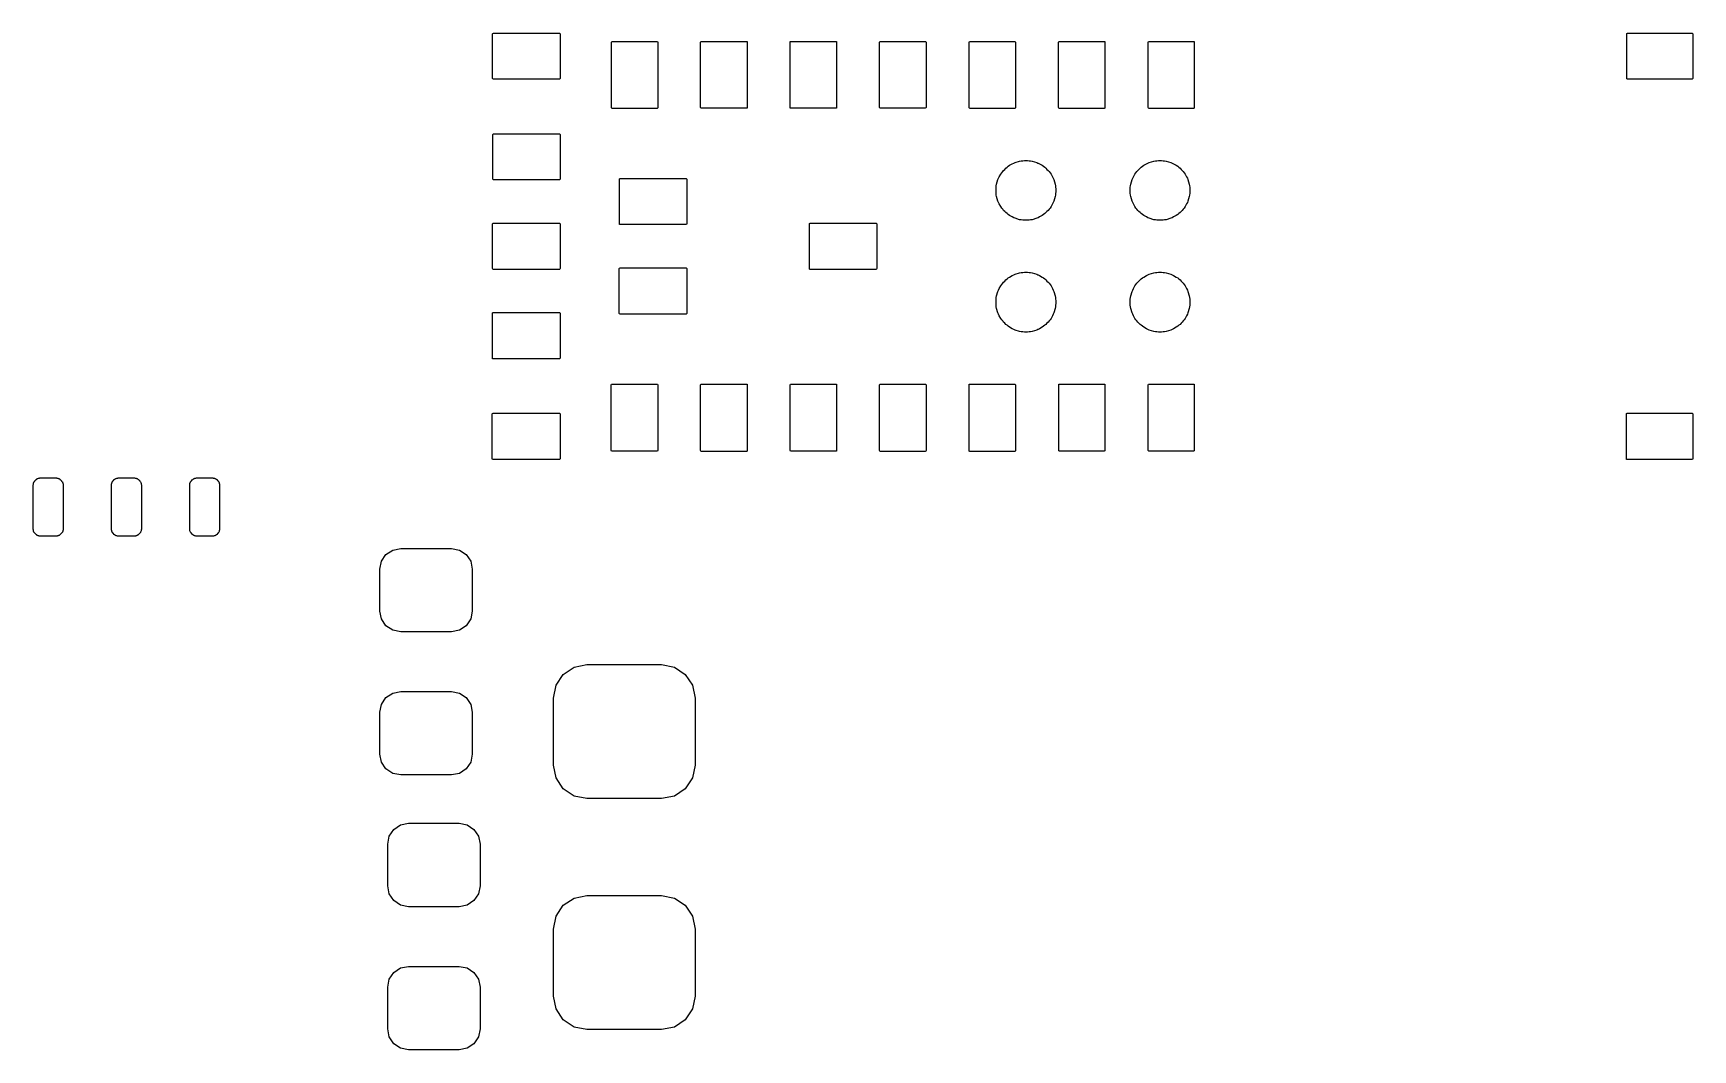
# Model space of a CAD drawing. Extents: x 4.01 to 4.449, y -3.139 to -2.871.
import ezdxf

# ---------------------------------------------------------------- set-up
doc = ezdxf.new("R2010")
doc.units = 0
doc.header["$MEASUREMENT"] = 0
doc.layers.add('BLACK', color=7, linetype='CONTINUOUS')

msp = doc.modelspace()

# ---------------------------------------------------------------- linework, layer by layer
at = {"layer": 'BLACK', "linetype": 'CONTINUOUS'}
for p, q in [((4.13175, -2.87106), (4.13181, -2.87092)), ((4.13175, -2.88284), (4.13175, -2.87106)), ((4.13181, -2.87092), (4.13195, -2.87087)), ((4.13195, -2.87087), (4.14941, -2.87087)), ((4.14941, -2.87087), (4.14955, -2.87092)), ((4.14955, -2.87092), (4.14961, -2.87106)), ((4.14961, -2.87106), (4.14961, -2.88284)), ((4.43135, -2.87106), (4.43141, -2.87092)), ((4.43135, -2.8828), (4.43135, -2.87106)), ((4.43141, -2.87092), (4.43155, -2.87087)), ((4.43155, -2.87087), (4.44862, -2.87087)), ((4.44862, -2.87087), (4.44876, -2.87092)), ((4.44876, -2.87092), (4.44882, -2.87106)), ((4.44882, -2.87106), (4.44882, -2.8828)), ((4.16318, -2.87323), (4.16323, -2.87309)), ((4.16318, -2.89055), (4.16318, -2.87323)), ((4.16323, -2.87309), (4.16337, -2.87303)), ((4.16337, -2.87303), (4.1752, -2.87303)), ((4.1752, -2.87303), (4.17534, -2.87309)), ((4.17534, -2.87309), (4.17539, -2.87323)), ((4.17539, -2.87323), (4.17539, -2.89055)), ((4.18671, -2.87323), (4.18677, -2.87309)), ((4.18671, -2.89052), (4.18671, -2.87323)), ((4.18677, -2.87309), (4.18691, -2.87303)), ((4.18691, -2.87303), (4.19882, -2.87303)), ((4.19882, -2.87303), (4.19896, -2.87309)), ((4.19896, -2.87309), (4.19902, -2.87323)), ((4.19902, -2.87323), (4.19902, -2.89052)), ((4.21033, -2.87323), (4.21039, -2.87309)), ((4.21033, -2.89051), (4.21033, -2.87323)), ((4.21039, -2.87309), (4.21053, -2.87303)), ((4.21053, -2.87303), (4.22244, -2.87303)), ((4.22244, -2.87303), (4.22258, -2.87309)), ((4.22258, -2.87309), (4.22264, -2.87323)), ((4.22264, -2.87323), (4.22264, -2.89051)), ((4.23396, -2.87323), (4.23402, -2.87309)), ((4.23396, -2.89049), (4.23396, -2.87323)), ((4.23402, -2.87309), (4.23416, -2.87303)), ((4.23416, -2.87303), (4.24606, -2.87303)), ((4.24606, -2.87303), (4.2462, -2.87309)), ((4.2462, -2.87309), (4.24626, -2.87323)), ((4.24626, -2.87323), (4.24626, -2.89049)), ((4.25768, -2.87323), (4.25773, -2.87309)), ((4.25768, -2.89055), (4.25768, -2.87323)), ((4.25773, -2.87309), (4.25787, -2.87303)), ((4.25787, -2.87303), (4.26969, -2.87303)), ((4.26969, -2.87303), (4.26982, -2.87309)), ((4.26982, -2.87309), (4.26988, -2.87323)), ((4.26988, -2.87323), (4.26988, -2.89055)), ((4.28129, -2.87323), (4.28135, -2.87309)), ((4.28129, -2.89053), (4.28129, -2.87323)), ((4.28135, -2.87309), (4.28149, -2.87303)), ((4.28149, -2.87303), (4.29331, -2.87303)), ((4.29331, -2.87303), (4.29345, -2.87309)), ((4.29345, -2.87309), (4.2935, -2.87323)), ((4.2935, -2.87323), (4.2935, -2.89053)), ((4.30493, -2.87323), (4.30498, -2.87309)), ((4.30493, -2.89054), (4.30493, -2.87323)), ((4.30498, -2.87309), (4.30512, -2.87303)), ((4.30512, -2.87303), (4.31693, -2.87303)), ((4.31693, -2.87303), (4.31707, -2.87309)), ((4.31707, -2.87309), (4.31713, -2.87323)), ((4.31713, -2.87323), (4.31713, -2.89054)), ((4.13181, -2.88297), (4.13175, -2.88284)), ((4.13195, -2.88303), (4.13181, -2.88297)), ((4.14941, -2.88303), (4.13195, -2.88303)), ((4.14955, -2.88297), (4.14941, -2.88303)), ((4.14961, -2.88284), (4.14955, -2.88297)), ((4.43141, -2.88294), (4.43135, -2.8828)), ((4.43155, -2.88299), (4.43141, -2.88294)), ((4.44862, -2.88299), (4.43155, -2.88299)), ((4.44876, -2.88294), (4.44862, -2.88299)), ((4.44882, -2.8828), (4.44876, -2.88294)), ((4.16323, -2.89069), (4.16318, -2.89055)), ((4.16337, -2.89074), (4.16323, -2.89069)), ((4.1752, -2.89074), (4.16337, -2.89074)), ((4.17534, -2.89069), (4.1752, -2.89074)), ((4.17539, -2.89055), (4.17534, -2.89069)), ((4.18677, -2.89066), (4.18671, -2.89052)), ((4.18691, -2.89071), (4.18677, -2.89066)), ((4.19882, -2.89071), (4.18691, -2.89071)), ((4.19896, -2.89066), (4.19882, -2.89071)), ((4.19902, -2.89052), (4.19896, -2.89066)), ((4.21039, -2.89064), (4.21033, -2.89051)), ((4.21053, -2.8907), (4.21039, -2.89064)), ((4.22244, -2.8907), (4.21053, -2.8907)), ((4.22258, -2.89064), (4.22244, -2.8907)), ((4.22264, -2.89051), (4.22258, -2.89064)), ((4.23402, -2.89063), (4.23396, -2.89049)), ((4.23416, -2.89069), (4.23402, -2.89063)), ((4.24606, -2.89069), (4.23416, -2.89069)), ((4.2462, -2.89063), (4.24606, -2.89069)), ((4.24626, -2.89049), (4.2462, -2.89063)), ((4.25773, -2.89069), (4.25768, -2.89055)), ((4.25787, -2.89075), (4.25773, -2.89069)), ((4.26969, -2.89075), (4.25787, -2.89075)), ((4.26982, -2.89069), (4.26969, -2.89075)), ((4.26988, -2.89055), (4.26982, -2.89069)), ((4.28135, -2.89067), (4.28129, -2.89053)), ((4.28149, -2.89073), (4.28135, -2.89067)), ((4.29331, -2.89073), (4.28149, -2.89073)), ((4.29345, -2.89067), (4.29331, -2.89073)), ((4.2935, -2.89053), (4.29345, -2.89067)), ((4.30498, -2.89068), (4.30493, -2.89054)), ((4.30512, -2.89074), (4.30498, -2.89068)), ((4.31693, -2.89074), (4.30512, -2.89074)), ((4.31707, -2.89068), (4.31693, -2.89074)), ((4.31713, -2.89054), (4.31707, -2.89068)), ((4.13182, -2.89764), (4.13188, -2.8975)), ((4.13182, -2.90944), (4.13182, -2.89764)), ((4.13188, -2.8975), (4.13202, -2.89744)), ((4.13202, -2.89744), (4.14941, -2.89744)), ((4.14941, -2.89744), (4.14955, -2.8975)), ((4.14955, -2.8975), (4.14961, -2.89764)), ((4.14961, -2.89764), (4.14961, -2.90944)), ((4.26676, -2.90711), (4.26707, -2.90684)), ((4.26707, -2.90684), (4.26735, -2.90652)), ((4.26735, -2.90652), (4.26766, -2.90628)), ((4.26735, -2.90652), (4.26735, -2.90652)), ((4.26766, -2.90628), (4.26798, -2.90601)), ((4.26798, -2.90601), (4.26834, -2.90577)), ((4.26798, -2.90601), (4.26798, -2.90601)), ((4.26834, -2.90577), (4.26905, -2.90538)), ((4.26834, -2.90577), (4.26834, -2.90577)), ((4.26905, -2.90538), (4.26944, -2.90518)), ((4.26905, -2.90538), (4.26905, -2.90538)), ((4.26944, -2.90518), (4.2698, -2.90502)), ((4.26944, -2.90518), (4.26944, -2.90518)), ((4.2698, -2.90502), (4.27098, -2.90467)), ((4.2698, -2.90502), (4.2698, -2.90502)), ((4.27098, -2.90467), (4.27141, -2.90459)), ((4.27098, -2.90467), (4.27098, -2.90467)), ((4.27141, -2.90459), (4.27142, -2.90459)), ((4.27142, -2.90459), (4.27181, -2.90455)), ((4.27181, -2.90455), (4.27224, -2.90451)), ((4.27181, -2.90455), (4.27181, -2.90455)), ((4.27224, -2.90451), (4.27224, -2.90451)), ((4.27224, -2.90451), (4.27303, -2.90451)), ((4.27303, -2.90451), (4.27347, -2.90455)), ((4.27303, -2.90451), (4.27303, -2.90451)), ((4.27347, -2.90455), (4.27347, -2.90455)), ((4.27347, -2.90455), (4.27386, -2.90459)), ((4.27386, -2.90459), (4.27386, -2.90459)), ((4.27386, -2.90459), (4.27429, -2.90467)), ((4.27429, -2.90467), (4.2743, -2.90467)), ((4.2743, -2.90467), (4.27548, -2.90502)), ((4.27548, -2.90502), (4.27548, -2.90502)), ((4.27548, -2.90502), (4.27583, -2.90518)), ((4.27583, -2.90518), (4.27584, -2.90518)), ((4.27584, -2.90518), (4.27623, -2.90538)), ((4.27623, -2.90538), (4.27623, -2.90538)), ((4.27623, -2.90538), (4.27694, -2.90577)), ((4.27694, -2.90577), (4.27694, -2.90577)), ((4.27694, -2.90577), (4.27729, -2.90601)), ((4.27729, -2.90601), (4.2773, -2.90601)), ((4.2773, -2.90601), (4.27761, -2.90628)), ((4.27761, -2.90628), (4.27793, -2.90652)), ((4.27793, -2.90652), (4.27793, -2.90652)), ((4.27793, -2.90652), (4.2782, -2.90684)), ((4.2782, -2.90684), (4.27852, -2.90711)), ((4.30219, -2.90711), (4.30251, -2.90684)), ((4.30251, -2.90684), (4.30278, -2.90652)), ((4.30278, -2.90652), (4.3031, -2.90628)), ((4.30278, -2.90652), (4.30278, -2.90652)), ((4.3031, -2.90628), (4.30341, -2.90601)), ((4.30341, -2.90601), (4.30377, -2.90577)), ((4.30341, -2.90601), (4.30341, -2.90601)), ((4.30377, -2.90577), (4.30448, -2.90538)), ((4.30377, -2.90577), (4.30377, -2.90577)), ((4.30448, -2.90538), (4.30487, -2.90518)), ((4.30448, -2.90538), (4.30448, -2.90538)), ((4.30487, -2.90518), (4.30523, -2.90502)), ((4.30487, -2.90518), (4.30487, -2.90518)), ((4.30523, -2.90502), (4.30641, -2.90467)), ((4.30523, -2.90502), (4.30523, -2.90502)), ((4.30641, -2.90467), (4.30685, -2.90459)), ((4.30641, -2.90467), (4.30641, -2.90467)), ((4.30685, -2.90459), (4.30724, -2.90455)), ((4.30685, -2.90459), (4.30685, -2.90459)), ((4.30724, -2.90455), (4.30768, -2.90451)), ((4.30724, -2.90455), (4.30724, -2.90455)), ((4.30768, -2.90451), (4.30768, -2.90451)), ((4.30768, -2.90451), (4.30846, -2.90451)), ((4.30846, -2.90451), (4.30847, -2.90451)), ((4.30847, -2.90451), (4.3089, -2.90455)), ((4.3089, -2.90455), (4.3089, -2.90455)), ((4.3089, -2.90455), (4.30929, -2.90459)), ((4.30929, -2.90459), (4.30929, -2.90459)), ((4.30929, -2.90459), (4.30973, -2.90467)), ((4.30973, -2.90467), (4.30973, -2.90467)), ((4.30973, -2.90467), (4.31091, -2.90502)), ((4.31091, -2.90502), (4.31091, -2.90502)), ((4.31091, -2.90502), (4.31127, -2.90518)), ((4.31127, -2.90518), (4.31127, -2.90518)), ((4.31127, -2.90518), (4.31166, -2.90538)), ((4.31166, -2.90538), (4.31166, -2.90538)), ((4.31166, -2.90538), (4.31237, -2.90577)), ((4.31237, -2.90577), (4.31237, -2.90577)), ((4.31237, -2.90577), (4.31273, -2.90601)), ((4.31273, -2.90601), (4.31273, -2.90601)), ((4.31273, -2.90601), (4.31304, -2.90628)), ((4.31304, -2.90628), (4.31336, -2.90652)), ((4.31336, -2.90652), (4.31336, -2.90652)), ((4.31336, -2.90652), (4.31364, -2.90684)), ((4.31364, -2.90684), (4.31395, -2.90711)), ((4.13188, -2.90958), (4.13182, -2.90944)), ((4.13202, -2.90964), (4.13188, -2.90958)), ((4.14941, -2.90964), (4.13202, -2.90964)), ((4.14955, -2.90958), (4.14941, -2.90964)), ((4.14961, -2.90944), (4.14955, -2.90958)), ((4.16523, -2.90945), (4.16529, -2.90931)), ((4.16523, -2.92125), (4.16523, -2.90945)), ((4.16529, -2.90931), (4.16543, -2.90925)), ((4.16543, -2.90925), (4.18287, -2.90925)), ((4.18287, -2.90925), (4.18301, -2.90931)), ((4.18301, -2.90931), (4.18307, -2.90945)), ((4.18307, -2.90945), (4.18307, -2.92125)), ((4.26478, -2.91157), (4.26482, -2.91118)), ((4.26482, -2.91118), (4.2649, -2.91074)), ((4.26482, -2.91118), (4.26482, -2.91118)), ((4.2649, -2.91074), (4.26526, -2.90956)), ((4.2649, -2.91074), (4.2649, -2.91074)), ((4.26526, -2.90956), (4.26542, -2.9092)), ((4.26526, -2.90956), (4.26526, -2.90956)), ((4.26542, -2.9092), (4.26561, -2.90881)), ((4.26542, -2.9092), (4.26542, -2.9092)), ((4.26561, -2.90881), (4.26601, -2.9081)), ((4.26561, -2.90881), (4.26561, -2.90881)), ((4.26601, -2.9081), (4.26624, -2.90774)), ((4.26601, -2.9081), (4.26601, -2.9081)), ((4.26624, -2.90774), (4.26625, -2.90774)), ((4.26625, -2.90774), (4.26652, -2.90743)), ((4.26652, -2.90743), (4.26676, -2.90711)), ((4.26676, -2.90711), (4.26676, -2.90711)), ((4.27852, -2.90711), (4.27852, -2.90711)), ((4.27852, -2.90711), (4.27876, -2.90743)), ((4.27876, -2.90743), (4.27903, -2.90774)), ((4.27903, -2.90774), (4.27903, -2.90774)), ((4.27903, -2.90774), (4.27927, -2.9081)), ((4.27927, -2.9081), (4.27927, -2.9081)), ((4.27927, -2.9081), (4.27966, -2.90881)), ((4.27966, -2.90881), (4.27966, -2.90881)), ((4.27966, -2.90881), (4.27986, -2.9092)), ((4.27986, -2.9092), (4.27986, -2.9092)), ((4.27986, -2.9092), (4.28002, -2.90956)), ((4.28002, -2.90956), (4.28002, -2.90956)), ((4.28002, -2.90956), (4.28037, -2.91074)), ((4.28037, -2.91074), (4.28037, -2.91074)), ((4.28037, -2.91074), (4.28045, -2.91118)), ((4.28045, -2.91118), (4.28045, -2.91118)), ((4.28045, -2.91118), (4.28049, -2.91157)), ((4.30022, -2.91157), (4.30026, -2.91118)), ((4.30026, -2.91118), (4.30033, -2.91074)), ((4.30026, -2.91118), (4.30026, -2.91118)), ((4.30033, -2.91074), (4.30034, -2.91074)), ((4.30034, -2.91074), (4.30069, -2.90956)), ((4.30069, -2.90956), (4.30085, -2.9092)), ((4.30069, -2.90956), (4.30069, -2.90956)), ((4.30085, -2.9092), (4.30105, -2.90881)), ((4.30085, -2.9092), (4.30085, -2.9092)), ((4.30105, -2.90881), (4.30144, -2.9081)), ((4.30105, -2.90881), (4.30105, -2.90881)), ((4.30144, -2.9081), (4.30168, -2.90774)), ((4.30144, -2.9081), (4.30144, -2.9081)), ((4.30168, -2.90774), (4.30195, -2.90743)), ((4.30168, -2.90774), (4.30168, -2.90774)), ((4.30195, -2.90743), (4.30219, -2.90711)), ((4.30219, -2.90711), (4.30219, -2.90711)), ((4.31395, -2.90711), (4.31395, -2.90711)), ((4.31395, -2.90711), (4.31419, -2.90743)), ((4.31419, -2.90743), (4.31446, -2.90774)), ((4.31446, -2.90774), (4.31447, -2.90774)), ((4.31447, -2.90774), (4.3147, -2.9081)), ((4.3147, -2.9081), (4.3147, -2.9081)), ((4.3147, -2.9081), (4.3151, -2.90881)), ((4.3151, -2.90881), (4.3151, -2.90881)), ((4.3151, -2.90881), (4.31529, -2.9092)), ((4.31529, -2.9092), (4.31529, -2.9092)), ((4.31529, -2.9092), (4.31545, -2.90956)), ((4.31545, -2.90956), (4.31545, -2.90956)), ((4.31545, -2.90956), (4.31581, -2.91074)), ((4.31581, -2.91074), (4.31581, -2.91074)), ((4.31581, -2.91074), (4.31589, -2.91118)), ((4.31589, -2.91118), (4.31589, -2.91118)), ((4.31589, -2.91118), (4.31593, -2.91157)), ((4.26474, -2.91201), (4.26478, -2.91157)), ((4.26474, -2.9128), (4.26474, -2.91201)), ((4.26474, -2.91201), (4.26474, -2.91201)), ((4.26478, -2.91323), (4.26474, -2.9128)), ((4.26474, -2.9128), (4.26474, -2.9128)), ((4.26478, -2.91157), (4.26478, -2.91157)), ((4.26482, -2.91362), (4.26478, -2.91323)), ((4.26478, -2.91323), (4.26478, -2.91323)), ((4.26482, -2.91363), (4.26482, -2.91362)), ((4.2649, -2.91406), (4.26482, -2.91363)), ((4.26526, -2.91524), (4.2649, -2.91406)), ((4.2649, -2.91406), (4.2649, -2.91406)), ((4.26542, -2.9156), (4.26526, -2.91524)), ((4.26526, -2.91524), (4.26526, -2.91524)), ((4.26561, -2.91599), (4.26542, -2.9156)), ((4.26542, -2.9156), (4.26542, -2.9156)), ((4.27986, -2.9156), (4.27966, -2.91599)), ((4.28002, -2.91524), (4.27986, -2.9156)), ((4.27986, -2.9156), (4.27986, -2.9156)), ((4.28037, -2.91406), (4.28002, -2.91524)), ((4.28002, -2.91524), (4.28002, -2.91524)), ((4.28045, -2.91363), (4.28037, -2.91406)), ((4.28037, -2.91406), (4.28037, -2.91406)), ((4.28049, -2.91323), (4.28045, -2.91362)), ((4.28045, -2.91362), (4.28045, -2.91363)), ((4.28049, -2.91157), (4.28049, -2.91157)), ((4.28049, -2.91157), (4.28053, -2.91201)), ((4.28053, -2.9128), (4.28049, -2.91323)), ((4.28049, -2.91323), (4.28049, -2.91323)), ((4.28053, -2.91201), (4.28053, -2.91201)), ((4.28053, -2.91201), (4.28053, -2.9128)), ((4.28053, -2.9128), (4.28053, -2.9128)), ((4.30018, -2.91201), (4.30022, -2.91157)), ((4.30018, -2.9128), (4.30018, -2.91201)), ((4.30018, -2.91201), (4.30018, -2.91201)), ((4.30022, -2.91323), (4.30018, -2.9128)), ((4.30018, -2.9128), (4.30018, -2.9128)), ((4.30022, -2.91157), (4.30022, -2.91157)), ((4.30026, -2.91362), (4.30022, -2.91323)), ((4.30022, -2.91323), (4.30022, -2.91323)), ((4.30026, -2.91363), (4.30026, -2.91362)), ((4.30033, -2.91406), (4.30026, -2.91363)), ((4.30034, -2.91406), (4.30033, -2.91406)), ((4.30069, -2.91524), (4.30034, -2.91406)), ((4.30085, -2.9156), (4.30069, -2.91524)), ((4.30069, -2.91524), (4.30069, -2.91524)), ((4.30105, -2.91599), (4.30085, -2.9156)), ((4.30085, -2.9156), (4.30085, -2.9156)), ((4.31529, -2.9156), (4.3151, -2.91599)), ((4.31545, -2.91524), (4.31529, -2.9156)), ((4.31529, -2.9156), (4.31529, -2.9156)), ((4.31581, -2.91406), (4.31545, -2.91524)), ((4.31545, -2.91524), (4.31545, -2.91524)), ((4.31589, -2.91363), (4.31581, -2.91406)), ((4.31581, -2.91406), (4.31581, -2.91406)), ((4.31593, -2.91323), (4.31589, -2.91362)), ((4.31589, -2.91362), (4.31589, -2.91363)), ((4.31593, -2.91157), (4.31593, -2.91157)), ((4.31593, -2.91157), (4.31596, -2.91201)), ((4.31596, -2.9128), (4.31593, -2.91323)), ((4.31593, -2.91323), (4.31593, -2.91323)), ((4.31596, -2.91201), (4.31596, -2.91201)), ((4.31596, -2.91201), (4.31596, -2.9128)), ((4.31596, -2.9128), (4.31596, -2.9128)), ((4.26601, -2.9167), (4.26561, -2.91599)), ((4.26561, -2.91599), (4.26561, -2.91599)), ((4.26624, -2.91706), (4.26601, -2.9167)), ((4.26601, -2.9167), (4.26601, -2.9167)), ((4.26625, -2.91706), (4.26624, -2.91706)), ((4.26652, -2.91737), (4.26625, -2.91706)), ((4.26676, -2.91769), (4.26652, -2.91737)), ((4.26707, -2.91797), (4.26676, -2.91769)), ((4.26676, -2.91769), (4.26676, -2.91769)), ((4.26735, -2.91828), (4.26707, -2.91797)), ((4.26766, -2.91852), (4.26735, -2.91828)), ((4.26735, -2.91828), (4.26735, -2.91828)), ((4.26798, -2.91879), (4.26766, -2.91852)), ((4.26798, -2.9188), (4.26798, -2.91879)), ((4.26834, -2.91903), (4.26798, -2.9188)), ((4.26905, -2.91943), (4.26834, -2.91903)), ((4.26834, -2.91903), (4.26834, -2.91903)), ((4.26944, -2.91962), (4.26905, -2.91943)), ((4.26905, -2.91943), (4.26905, -2.91943)), ((4.2698, -2.91978), (4.26944, -2.91962)), ((4.26944, -2.91962), (4.26944, -2.91962)), ((4.27098, -2.92014), (4.2698, -2.91978)), ((4.2698, -2.91978), (4.2698, -2.91978)), ((4.27548, -2.91978), (4.2743, -2.92014)), ((4.27583, -2.91962), (4.27548, -2.91978)), ((4.27548, -2.91978), (4.27548, -2.91978)), ((4.27584, -2.91962), (4.27583, -2.91962)), ((4.27623, -2.91943), (4.27584, -2.91962)), ((4.27694, -2.91903), (4.27623, -2.91943)), ((4.27623, -2.91943), (4.27623, -2.91943)), ((4.27729, -2.9188), (4.27694, -2.91903)), ((4.27694, -2.91903), (4.27694, -2.91903)), ((4.2773, -2.91879), (4.27729, -2.9188)), ((4.27761, -2.91852), (4.2773, -2.91879)), ((4.27793, -2.91828), (4.27761, -2.91852)), ((4.2782, -2.91797), (4.27793, -2.91828)), ((4.27793, -2.91828), (4.27793, -2.91828)), ((4.27852, -2.91769), (4.2782, -2.91797)), ((4.27876, -2.91737), (4.27852, -2.91769)), ((4.27852, -2.91769), (4.27852, -2.91769)), ((4.27903, -2.91706), (4.27876, -2.91737)), ((4.27927, -2.9167), (4.27903, -2.91706)), ((4.27903, -2.91706), (4.27903, -2.91706)), ((4.27966, -2.91599), (4.27927, -2.9167)), ((4.27927, -2.9167), (4.27927, -2.9167)), ((4.27966, -2.91599), (4.27966, -2.91599)), ((4.30144, -2.9167), (4.30105, -2.91599)), ((4.30105, -2.91599), (4.30105, -2.91599)), ((4.30168, -2.91706), (4.30144, -2.9167)), ((4.30144, -2.9167), (4.30144, -2.9167)), ((4.30195, -2.91737), (4.30168, -2.91706)), ((4.30168, -2.91706), (4.30168, -2.91706)), ((4.30219, -2.91769), (4.30195, -2.91737)), ((4.30251, -2.91797), (4.30219, -2.91769)), ((4.30219, -2.91769), (4.30219, -2.91769)), ((4.30278, -2.91828), (4.30251, -2.91797)), ((4.3031, -2.91852), (4.30278, -2.91828)), ((4.30278, -2.91828), (4.30278, -2.91828)), ((4.30341, -2.91879), (4.3031, -2.91852)), ((4.30341, -2.9188), (4.30341, -2.91879)), ((4.30377, -2.91903), (4.30341, -2.9188)), ((4.30448, -2.91943), (4.30377, -2.91903)), ((4.30377, -2.91903), (4.30377, -2.91903)), ((4.30487, -2.91962), (4.30448, -2.91943)), ((4.30448, -2.91943), (4.30448, -2.91943)), ((4.30523, -2.91978), (4.30487, -2.91962)), ((4.30487, -2.91962), (4.30487, -2.91962)), ((4.30641, -2.92014), (4.30523, -2.91978)), ((4.30523, -2.91978), (4.30523, -2.91978)), ((4.31091, -2.91978), (4.30973, -2.92014)), ((4.31127, -2.91962), (4.31091, -2.91978)), ((4.31091, -2.91978), (4.31091, -2.91978)), ((4.31166, -2.91943), (4.31127, -2.91962)), ((4.31127, -2.91962), (4.31127, -2.91962)), ((4.31237, -2.91903), (4.31166, -2.91943)), ((4.31166, -2.91943), (4.31166, -2.91943)), ((4.31273, -2.9188), (4.31237, -2.91903)), ((4.31237, -2.91903), (4.31237, -2.91903)), ((4.31304, -2.91852), (4.31273, -2.91879)), ((4.31273, -2.91879), (4.31273, -2.9188)), ((4.31336, -2.91828), (4.31304, -2.91852)), ((4.31364, -2.91797), (4.31336, -2.91828)), ((4.31336, -2.91828), (4.31336, -2.91828)), ((4.31395, -2.91769), (4.31364, -2.91797)), ((4.31419, -2.91737), (4.31395, -2.91769)), ((4.31395, -2.91769), (4.31395, -2.91769)), ((4.31446, -2.91706), (4.31419, -2.91737)), ((4.31447, -2.91706), (4.31446, -2.91706)), ((4.3147, -2.9167), (4.31447, -2.91706)), ((4.3151, -2.91599), (4.3147, -2.9167)), ((4.3147, -2.9167), (4.3147, -2.9167)), ((4.3151, -2.91599), (4.3151, -2.91599)), ((4.13171, -2.92126), (4.13177, -2.92112)), ((4.13171, -2.93308), (4.13171, -2.92126)), ((4.13177, -2.92112), (4.13191, -2.92106)), ((4.13191, -2.92106), (4.14941, -2.92106)), ((4.14941, -2.92106), (4.14955, -2.92112)), ((4.14955, -2.92112), (4.14961, -2.92126)), ((4.14961, -2.92126), (4.14961, -2.93308)), ((4.16529, -2.92139), (4.16523, -2.92125)), ((4.16543, -2.92145), (4.16529, -2.92139)), ((4.18287, -2.92145), (4.16543, -2.92145)), ((4.18301, -2.92139), (4.18287, -2.92145)), ((4.18307, -2.92125), (4.18301, -2.92139)), ((4.21545, -2.92126), (4.21551, -2.92112)), ((4.21545, -2.93308), (4.21545, -2.92126)), ((4.21551, -2.92112), (4.21565, -2.92106)), ((4.21565, -2.92106), (4.23307, -2.92106)), ((4.23307, -2.92106), (4.23321, -2.92112)), ((4.23321, -2.92112), (4.23327, -2.92126)), ((4.23327, -2.92126), (4.23327, -2.93308)), ((4.27141, -2.92022), (4.27098, -2.92014)), ((4.27098, -2.92014), (4.27098, -2.92014)), ((4.27142, -2.92022), (4.27141, -2.92022)), ((4.27181, -2.92026), (4.27142, -2.92022)), ((4.27224, -2.9203), (4.27181, -2.92026)), ((4.27181, -2.92026), (4.27181, -2.92026)), ((4.27303, -2.9203), (4.27224, -2.9203)), ((4.27224, -2.9203), (4.27224, -2.9203)), ((4.27347, -2.92026), (4.27303, -2.9203)), ((4.27303, -2.9203), (4.27303, -2.9203)), ((4.27386, -2.92022), (4.27347, -2.92026)), ((4.27347, -2.92026), (4.27347, -2.92026)), ((4.27429, -2.92014), (4.27386, -2.92022)), ((4.27386, -2.92022), (4.27386, -2.92022)), ((4.2743, -2.92014), (4.27429, -2.92014)), ((4.30685, -2.92022), (4.30641, -2.92014)), ((4.30641, -2.92014), (4.30641, -2.92014)), ((4.30724, -2.92026), (4.30685, -2.92022)), ((4.30685, -2.92022), (4.30685, -2.92022)), ((4.30768, -2.9203), (4.30724, -2.92026)), ((4.30724, -2.92026), (4.30724, -2.92026)), ((4.30846, -2.9203), (4.30768, -2.9203)), ((4.30768, -2.9203), (4.30768, -2.9203)), ((4.30847, -2.9203), (4.30846, -2.9203)), ((4.3089, -2.92026), (4.30847, -2.9203)), ((4.30929, -2.92022), (4.3089, -2.92026)), ((4.3089, -2.92026), (4.3089, -2.92026)), ((4.30973, -2.92014), (4.30929, -2.92022)), ((4.30929, -2.92022), (4.30929, -2.92022)), ((4.30973, -2.92014), (4.30973, -2.92014)), ((4.13177, -2.93322), (4.13171, -2.93308)), ((4.14961, -2.93308), (4.14955, -2.93322)), ((4.16521, -2.93307), (4.16527, -2.93293)), ((4.16521, -2.9449), (4.16521, -2.93307)), ((4.16527, -2.93293), (4.16541, -2.93287)), ((4.16541, -2.93287), (4.18287, -2.93287)), ((4.18287, -2.93287), (4.18301, -2.93293)), ((4.18301, -2.93293), (4.18307, -2.93307)), ((4.18307, -2.93307), (4.18307, -2.9449)), ((4.21551, -2.93322), (4.21545, -2.93308)), ((4.23327, -2.93308), (4.23321, -2.93322)), ((4.13191, -2.93327), (4.13177, -2.93322)), ((4.14941, -2.93327), (4.13191, -2.93327)), ((4.14955, -2.93322), (4.14941, -2.93327)), ((4.21565, -2.93328), (4.21551, -2.93322)), ((4.23307, -2.93328), (4.21565, -2.93328)), ((4.23321, -2.93322), (4.23307, -2.93328)), ((4.26601, -2.93763), (4.26624, -2.93727)), ((4.26624, -2.93727), (4.26625, -2.93727)), ((4.26625, -2.93727), (4.26652, -2.93696)), ((4.26652, -2.93696), (4.26676, -2.93664)), ((4.26676, -2.93664), (4.26707, -2.93636)), ((4.26676, -2.93664), (4.26676, -2.93664)), ((4.26707, -2.93636), (4.26735, -2.93605)), ((4.26735, -2.93605), (4.26766, -2.93581)), ((4.26735, -2.93605), (4.26735, -2.93605)), ((4.26766, -2.93581), (4.26798, -2.93554)), ((4.26798, -2.93553), (4.26834, -2.9353)), ((4.26798, -2.93554), (4.26798, -2.93553)), ((4.26834, -2.9353), (4.26905, -2.9349)), ((4.26834, -2.9353), (4.26834, -2.9353)), ((4.26905, -2.9349), (4.26944, -2.93471)), ((4.26905, -2.9349), (4.26905, -2.9349)), ((4.26944, -2.93471), (4.2698, -2.93455)), ((4.26944, -2.93471), (4.26944, -2.93471)), ((4.2698, -2.93455), (4.27098, -2.93419)), ((4.2698, -2.93455), (4.2698, -2.93455)), ((4.27098, -2.93419), (4.27141, -2.93411)), ((4.27098, -2.93419), (4.27098, -2.93419)), ((4.27141, -2.93411), (4.27142, -2.93411)), ((4.27142, -2.93411), (4.27181, -2.93407)), ((4.27181, -2.93407), (4.27224, -2.93404)), ((4.27181, -2.93407), (4.27181, -2.93407)), ((4.27224, -2.93404), (4.27224, -2.93404)), ((4.27224, -2.93404), (4.27303, -2.93404)), ((4.27303, -2.93404), (4.27347, -2.93407)), ((4.27303, -2.93404), (4.27303, -2.93404)), ((4.27347, -2.93407), (4.27347, -2.93407)), ((4.27347, -2.93407), (4.27386, -2.93411)), ((4.27386, -2.93411), (4.27386, -2.93411)), ((4.27386, -2.93411), (4.27429, -2.93419)), ((4.27429, -2.93419), (4.2743, -2.93419)), ((4.2743, -2.93419), (4.27548, -2.93455)), ((4.27548, -2.93455), (4.27548, -2.93455)), ((4.27548, -2.93455), (4.27583, -2.93471)), ((4.27583, -2.93471), (4.27584, -2.93471)), ((4.27584, -2.93471), (4.27623, -2.9349)), ((4.27623, -2.9349), (4.27623, -2.9349)), ((4.27623, -2.9349), (4.27694, -2.9353)), ((4.27694, -2.9353), (4.27694, -2.9353)), ((4.27694, -2.9353), (4.27729, -2.93553)), ((4.27729, -2.93553), (4.2773, -2.93554)), ((4.2773, -2.93554), (4.27761, -2.93581)), ((4.27761, -2.93581), (4.27793, -2.93605)), ((4.27793, -2.93605), (4.27793, -2.93605)), ((4.27793, -2.93605), (4.2782, -2.93636)), ((4.2782, -2.93636), (4.27852, -2.93664)), ((4.27852, -2.93664), (4.27852, -2.93664)), ((4.27852, -2.93664), (4.27876, -2.93696)), ((4.27876, -2.93696), (4.27903, -2.93727)), ((4.27903, -2.93727), (4.27903, -2.93727)), ((4.27903, -2.93727), (4.27927, -2.93763)), ((4.30144, -2.93763), (4.30168, -2.93727)), ((4.30168, -2.93727), (4.30195, -2.93696)), ((4.30168, -2.93727), (4.30168, -2.93727)), ((4.30195, -2.93696), (4.30219, -2.93664)), ((4.30219, -2.93664), (4.30251, -2.93636)), ((4.30219, -2.93664), (4.30219, -2.93664)), ((4.30251, -2.93636), (4.30278, -2.93605)), ((4.30278, -2.93605), (4.3031, -2.93581)), ((4.30278, -2.93605), (4.30278, -2.93605)), ((4.3031, -2.93581), (4.30341, -2.93554)), ((4.30341, -2.93553), (4.30377, -2.9353)), ((4.30341, -2.93554), (4.30341, -2.93553)), ((4.30377, -2.9353), (4.30448, -2.9349)), ((4.30377, -2.9353), (4.30377, -2.9353)), ((4.30448, -2.9349), (4.30487, -2.93471)), ((4.30448, -2.9349), (4.30448, -2.9349)), ((4.30487, -2.93471), (4.30523, -2.93455)), ((4.30487, -2.93471), (4.30487, -2.93471)), ((4.30523, -2.93455), (4.30641, -2.93419)), ((4.30523, -2.93455), (4.30523, -2.93455)), ((4.30641, -2.93419), (4.30685, -2.93411)), ((4.30641, -2.93419), (4.30641, -2.93419)), ((4.30685, -2.93411), (4.30724, -2.93407)), ((4.30685, -2.93411), (4.30685, -2.93411)), ((4.30724, -2.93407), (4.30768, -2.93404)), ((4.30724, -2.93407), (4.30724, -2.93407)), ((4.30768, -2.93404), (4.30768, -2.93404)), ((4.30768, -2.93404), (4.30846, -2.93404)), ((4.30846, -2.93404), (4.30847, -2.93404)), ((4.30847, -2.93404), (4.3089, -2.93407)), ((4.3089, -2.93407), (4.3089, -2.93407)), ((4.3089, -2.93407), (4.30929, -2.93411)), ((4.30929, -2.93411), (4.30929, -2.93411)), ((4.30929, -2.93411), (4.30973, -2.93419)), ((4.30973, -2.93419), (4.30973, -2.93419)), ((4.30973, -2.93419), (4.31091, -2.93455)), ((4.31091, -2.93455), (4.31091, -2.93455)), ((4.31091, -2.93455), (4.31127, -2.93471)), ((4.31127, -2.93471), (4.31127, -2.93471)), ((4.31127, -2.93471), (4.31166, -2.9349)), ((4.31166, -2.9349), (4.31166, -2.9349)), ((4.31166, -2.9349), (4.31237, -2.9353)), ((4.31237, -2.9353), (4.31237, -2.9353)), ((4.31237, -2.9353), (4.31273, -2.93553)), ((4.31273, -2.93553), (4.31273, -2.93554)), ((4.31273, -2.93554), (4.31304, -2.93581)), ((4.31304, -2.93581), (4.31336, -2.93605)), ((4.31336, -2.93605), (4.31336, -2.93605)), ((4.31336, -2.93605), (4.31364, -2.93636)), ((4.31364, -2.93636), (4.31395, -2.93664)), ((4.31395, -2.93664), (4.31395, -2.93664)), ((4.31395, -2.93664), (4.31419, -2.93696)), ((4.31419, -2.93696), (4.31446, -2.93727)), ((4.31446, -2.93727), (4.31447, -2.93727)), ((4.31447, -2.93727), (4.3147, -2.93763)), ((4.26474, -2.94153), (4.26478, -2.9411)), ((4.26474, -2.94154), (4.26474, -2.94153)), ((4.26474, -2.94232), (4.26474, -2.94154)), ((4.26478, -2.9411), (4.26482, -2.94071)), ((4.26478, -2.9411), (4.26478, -2.9411)), ((4.26482, -2.94071), (4.2649, -2.94027)), ((4.26482, -2.94071), (4.26482, -2.94071)), ((4.2649, -2.94027), (4.26526, -2.93909)), ((4.2649, -2.94027), (4.2649, -2.94027)), ((4.26526, -2.93909), (4.26542, -2.93873)), ((4.26526, -2.93909), (4.26526, -2.93909)), ((4.26542, -2.93873), (4.26561, -2.93834)), ((4.26542, -2.93873), (4.26542, -2.93873)), ((4.26561, -2.93834), (4.26601, -2.93763)), ((4.26561, -2.93834), (4.26561, -2.93834)), ((4.26601, -2.93763), (4.26601, -2.93763)), ((4.27927, -2.93763), (4.27927, -2.93763)), ((4.27927, -2.93763), (4.27966, -2.93834)), ((4.27966, -2.93834), (4.27966, -2.93834)), ((4.27966, -2.93834), (4.27986, -2.93873)), ((4.27986, -2.93873), (4.27986, -2.93873)), ((4.27986, -2.93873), (4.28002, -2.93909)), ((4.28002, -2.93909), (4.28002, -2.93909)), ((4.28002, -2.93909), (4.28037, -2.94027)), ((4.28037, -2.94027), (4.28037, -2.94027)), ((4.28037, -2.94027), (4.28045, -2.94071)), ((4.28045, -2.94071), (4.28045, -2.94071)), ((4.28045, -2.94071), (4.28049, -2.9411)), ((4.28049, -2.9411), (4.28049, -2.9411)), ((4.28049, -2.9411), (4.28053, -2.94153)), ((4.28053, -2.94153), (4.28053, -2.94154)), ((4.28053, -2.94154), (4.28053, -2.94232)), ((4.30018, -2.94153), (4.30022, -2.9411)), ((4.30018, -2.94154), (4.30018, -2.94153)), ((4.30018, -2.94232), (4.30018, -2.94154)), ((4.30022, -2.9411), (4.30026, -2.94071)), ((4.30022, -2.9411), (4.30022, -2.9411)), ((4.30026, -2.94071), (4.30033, -2.94027)), ((4.30026, -2.94071), (4.30026, -2.94071)), ((4.30033, -2.94027), (4.30034, -2.94027)), ((4.30034, -2.94027), (4.30069, -2.93909)), ((4.30069, -2.93909), (4.30085, -2.93873)), ((4.30069, -2.93909), (4.30069, -2.93909)), ((4.30085, -2.93873), (4.30105, -2.93834)), ((4.30085, -2.93873), (4.30085, -2.93873)), ((4.30105, -2.93834), (4.30144, -2.93763)), ((4.30105, -2.93834), (4.30105, -2.93834)), ((4.30144, -2.93763), (4.30144, -2.93763)), ((4.3147, -2.93763), (4.3147, -2.93763)), ((4.3147, -2.93763), (4.3151, -2.93834)), ((4.3151, -2.93834), (4.3151, -2.93834)), ((4.3151, -2.93834), (4.31529, -2.93873)), ((4.31529, -2.93873), (4.31529, -2.93873)), ((4.31529, -2.93873), (4.31545, -2.93909)), ((4.31545, -2.93909), (4.31545, -2.93909)), ((4.31545, -2.93909), (4.31581, -2.94027)), ((4.31581, -2.94027), (4.31581, -2.94027)), ((4.31581, -2.94027), (4.31589, -2.94071)), ((4.31589, -2.94071), (4.31589, -2.94071)), ((4.31589, -2.94071), (4.31593, -2.9411)), ((4.31593, -2.9411), (4.31593, -2.9411)), ((4.31593, -2.9411), (4.31596, -2.94153)), ((4.31596, -2.94153), (4.31596, -2.94154)), ((4.31596, -2.94154), (4.31596, -2.94232)), ((4.13169, -2.94488), (4.13174, -2.94474)), ((4.13169, -2.95673), (4.13169, -2.94488)), ((4.13174, -2.94474), (4.13188, -2.94469)), ((4.13188, -2.94469), (4.14941, -2.94469)), ((4.14941, -2.94469), (4.14955, -2.94474)), ((4.14955, -2.94474), (4.14961, -2.94488)), ((4.14961, -2.94488), (4.14961, -2.95673)), ((4.16527, -2.94504), (4.16521, -2.9449)), ((4.16541, -2.9451), (4.16527, -2.94504)), ((4.18287, -2.9451), (4.16541, -2.9451)), ((4.18301, -2.94504), (4.18287, -2.9451)), ((4.18307, -2.9449), (4.18301, -2.94504)), ((4.26478, -2.94276), (4.26474, -2.94232)), ((4.26474, -2.94232), (4.26474, -2.94232)), ((4.26482, -2.94315), (4.26478, -2.94276)), ((4.26478, -2.94276), (4.26478, -2.94276)), ((4.2649, -2.94359), (4.26482, -2.94315)), ((4.26482, -2.94315), (4.26482, -2.94315)), ((4.26526, -2.94477), (4.2649, -2.94359)), ((4.2649, -2.94359), (4.2649, -2.94359)), ((4.26542, -2.94513), (4.26526, -2.94477)), ((4.26526, -2.94477), (4.26526, -2.94477)), ((4.26561, -2.94552), (4.26542, -2.94513)), ((4.26542, -2.94513), (4.26542, -2.94513)), ((4.26601, -2.94623), (4.26561, -2.94552)), ((4.26561, -2.94552), (4.26561, -2.94552)), ((4.26624, -2.94659), (4.26601, -2.94623)), ((4.26601, -2.94623), (4.26601, -2.94623)), ((4.27927, -2.94623), (4.27903, -2.94659)), ((4.27966, -2.94552), (4.27927, -2.94623)), ((4.27927, -2.94623), (4.27927, -2.94623)), ((4.27986, -2.94513), (4.27966, -2.94552)), ((4.27966, -2.94552), (4.27966, -2.94552)), ((4.28002, -2.94477), (4.27986, -2.94513)), ((4.27986, -2.94513), (4.27986, -2.94513)), ((4.28037, -2.94359), (4.28002, -2.94477)), ((4.28002, -2.94477), (4.28002, -2.94477)), ((4.28045, -2.94315), (4.28037, -2.94359)), ((4.28037, -2.94359), (4.28037, -2.94359)), ((4.28049, -2.94276), (4.28045, -2.94315)), ((4.28045, -2.94315), (4.28045, -2.94315)), ((4.28053, -2.94232), (4.28049, -2.94276)), ((4.28049, -2.94276), (4.28049, -2.94276)), ((4.28053, -2.94232), (4.28053, -2.94232)), ((4.30022, -2.94276), (4.30018, -2.94232)), ((4.30018, -2.94232), (4.30018, -2.94232)), ((4.30026, -2.94315), (4.30022, -2.94276)), ((4.30022, -2.94276), (4.30022, -2.94276)), ((4.30033, -2.94359), (4.30026, -2.94315)), ((4.30026, -2.94315), (4.30026, -2.94315)), ((4.30034, -2.94359), (4.30033, -2.94359)), ((4.30069, -2.94477), (4.30034, -2.94359)), ((4.30085, -2.94513), (4.30069, -2.94477)), ((4.30069, -2.94477), (4.30069, -2.94477)), ((4.30105, -2.94552), (4.30085, -2.94513)), ((4.30085, -2.94513), (4.30085, -2.94513)), ((4.30144, -2.94623), (4.30105, -2.94552)), ((4.30105, -2.94552), (4.30105, -2.94552)), ((4.30168, -2.94659), (4.30144, -2.94623)), ((4.30144, -2.94623), (4.30144, -2.94623)), ((4.3147, -2.94623), (4.31447, -2.94659)), ((4.3151, -2.94552), (4.3147, -2.94623)), ((4.3147, -2.94623), (4.3147, -2.94623)), ((4.31529, -2.94513), (4.3151, -2.94552)), ((4.3151, -2.94552), (4.3151, -2.94552)), ((4.31545, -2.94477), (4.31529, -2.94513)), ((4.31529, -2.94513), (4.31529, -2.94513)), ((4.31581, -2.94359), (4.31545, -2.94477)), ((4.31545, -2.94477), (4.31545, -2.94477)), ((4.31589, -2.94315), (4.31581, -2.94359)), ((4.31581, -2.94359), (4.31581, -2.94359)), ((4.31593, -2.94276), (4.31589, -2.94315)), ((4.31589, -2.94315), (4.31589, -2.94315)), ((4.31596, -2.94232), (4.31593, -2.94276)), ((4.31593, -2.94276), (4.31593, -2.94276)), ((4.31596, -2.94232), (4.31596, -2.94232)), ((4.26625, -2.94659), (4.26624, -2.94659)), ((4.26652, -2.9469), (4.26625, -2.94659)), ((4.26676, -2.94722), (4.26652, -2.9469)), ((4.26707, -2.94749), (4.26676, -2.94722)), ((4.26676, -2.94722), (4.26676, -2.94722)), ((4.26735, -2.94781), (4.26707, -2.94749)), ((4.26766, -2.94805), (4.26735, -2.94781)), ((4.26735, -2.94781), (4.26735, -2.94781)), ((4.26798, -2.94832), (4.26766, -2.94805)), ((4.26834, -2.94856), (4.26798, -2.94832)), ((4.26798, -2.94832), (4.26798, -2.94832)), ((4.26905, -2.94895), (4.26834, -2.94856)), ((4.26834, -2.94856), (4.26834, -2.94856)), ((4.26944, -2.94915), (4.26905, -2.94895)), ((4.26905, -2.94895), (4.26905, -2.94895)), ((4.2698, -2.94931), (4.26944, -2.94915)), ((4.26944, -2.94915), (4.26944, -2.94915)), ((4.27098, -2.94966), (4.2698, -2.94931)), ((4.2698, -2.94931), (4.2698, -2.94931)), ((4.27098, -2.94967), (4.27098, -2.94966)), ((4.27141, -2.94974), (4.27098, -2.94967)), ((4.27142, -2.94974), (4.27141, -2.94974)), ((4.27181, -2.94978), (4.27142, -2.94974)), ((4.27224, -2.94982), (4.27181, -2.94978)), ((4.27181, -2.94978), (4.27181, -2.94978)), ((4.27303, -2.94982), (4.27224, -2.94982)), ((4.27224, -2.94982), (4.27224, -2.94982)), ((4.27347, -2.94978), (4.27303, -2.94982)), ((4.27303, -2.94982), (4.27303, -2.94982)), ((4.27386, -2.94974), (4.27347, -2.94978)), ((4.27347, -2.94978), (4.27347, -2.94978)), ((4.27429, -2.94967), (4.27386, -2.94974)), ((4.27386, -2.94974), (4.27386, -2.94974)), ((4.2743, -2.94966), (4.27429, -2.94967)), ((4.27548, -2.94931), (4.2743, -2.94966)), ((4.27583, -2.94915), (4.27548, -2.94931)), ((4.27548, -2.94931), (4.27548, -2.94931)), ((4.27584, -2.94915), (4.27583, -2.94915)), ((4.27623, -2.94895), (4.27584, -2.94915)), ((4.27694, -2.94856), (4.27623, -2.94895)), ((4.27623, -2.94895), (4.27623, -2.94895)), ((4.27729, -2.94832), (4.27694, -2.94856)), ((4.27694, -2.94856), (4.27694, -2.94856)), ((4.2773, -2.94832), (4.27729, -2.94832)), ((4.27761, -2.94805), (4.2773, -2.94832)), ((4.27793, -2.94781), (4.27761, -2.94805)), ((4.2782, -2.94749), (4.27793, -2.94781)), ((4.27793, -2.94781), (4.27793, -2.94781)), ((4.27852, -2.94722), (4.2782, -2.94749)), ((4.27876, -2.9469), (4.27852, -2.94722)), ((4.27852, -2.94722), (4.27852, -2.94722)), ((4.27903, -2.94659), (4.27876, -2.9469)), ((4.27903, -2.94659), (4.27903, -2.94659)), ((4.30195, -2.9469), (4.30168, -2.94659)), ((4.30168, -2.94659), (4.30168, -2.94659)), ((4.30219, -2.94722), (4.30195, -2.9469)), ((4.30251, -2.94749), (4.30219, -2.94722)), ((4.30219, -2.94722), (4.30219, -2.94722)), ((4.30278, -2.94781), (4.30251, -2.94749)), ((4.3031, -2.94805), (4.30278, -2.94781)), ((4.30278, -2.94781), (4.30278, -2.94781)), ((4.30341, -2.94832), (4.3031, -2.94805)), ((4.30377, -2.94856), (4.30341, -2.94832)), ((4.30341, -2.94832), (4.30341, -2.94832)), ((4.30448, -2.94895), (4.30377, -2.94856)), ((4.30377, -2.94856), (4.30377, -2.94856)), ((4.30487, -2.94915), (4.30448, -2.94895)), ((4.30448, -2.94895), (4.30448, -2.94895)), ((4.30523, -2.94931), (4.30487, -2.94915)), ((4.30487, -2.94915), (4.30487, -2.94915)), ((4.30641, -2.94966), (4.30523, -2.94931)), ((4.30523, -2.94931), (4.30523, -2.94931)), ((4.30641, -2.94967), (4.30641, -2.94966)), ((4.30685, -2.94974), (4.30641, -2.94967)), ((4.30724, -2.94978), (4.30685, -2.94974)), ((4.30685, -2.94974), (4.30685, -2.94974)), ((4.30768, -2.94982), (4.30724, -2.94978)), ((4.30724, -2.94978), (4.30724, -2.94978)), ((4.30846, -2.94982), (4.30768, -2.94982)), ((4.30768, -2.94982), (4.30768, -2.94982)), ((4.30847, -2.94982), (4.30846, -2.94982)), ((4.3089, -2.94978), (4.30847, -2.94982)), ((4.30929, -2.94974), (4.3089, -2.94978)), ((4.3089, -2.94978), (4.3089, -2.94978)), ((4.30973, -2.94967), (4.30929, -2.94974)), ((4.30929, -2.94974), (4.30929, -2.94974)), ((4.31091, -2.94931), (4.30973, -2.94966)), ((4.30973, -2.94966), (4.30973, -2.94967)), ((4.31127, -2.94915), (4.31091, -2.94931)), ((4.31091, -2.94931), (4.31091, -2.94931)), ((4.31166, -2.94895), (4.31127, -2.94915)), ((4.31127, -2.94915), (4.31127, -2.94915)), ((4.31237, -2.94856), (4.31166, -2.94895)), ((4.31166, -2.94895), (4.31166, -2.94895)), ((4.31273, -2.94832), (4.31237, -2.94856)), ((4.31237, -2.94856), (4.31237, -2.94856)), ((4.31304, -2.94805), (4.31273, -2.94832)), ((4.31273, -2.94832), (4.31273, -2.94832)), ((4.31336, -2.94781), (4.31304, -2.94805)), ((4.31364, -2.94749), (4.31336, -2.94781)), ((4.31336, -2.94781), (4.31336, -2.94781)), ((4.31395, -2.94722), (4.31364, -2.94749)), ((4.31419, -2.9469), (4.31395, -2.94722)), ((4.31395, -2.94722), (4.31395, -2.94722)), ((4.31446, -2.94659), (4.31419, -2.9469)), ((4.31447, -2.94659), (4.31446, -2.94659)), ((4.13174, -2.95687), (4.13169, -2.95673)), ((4.13188, -2.95693), (4.13174, -2.95687)), ((4.14941, -2.95693), (4.13188, -2.95693)), ((4.14955, -2.95687), (4.14941, -2.95693)), ((4.14961, -2.95673), (4.14955, -2.95687)), ((4.16311, -2.96378), (4.16316, -2.96364)), ((4.16311, -2.98114), (4.16311, -2.96378)), ((4.16316, -2.96364), (4.1633, -2.96358)), ((4.1633, -2.96358), (4.1752, -2.96358)), ((4.1752, -2.96358), (4.17534, -2.96364)), ((4.17534, -2.96364), (4.17539, -2.96378)), ((4.17539, -2.96378), (4.17539, -2.98114)), ((4.18671, -2.96378), (4.18677, -2.96364)), ((4.18671, -2.98116), (4.18671, -2.96378)), ((4.18677, -2.96364), (4.18691, -2.96358)), ((4.18691, -2.96358), (4.19882, -2.96358)), ((4.19882, -2.96358), (4.19896, -2.96364)), ((4.19896, -2.96364), (4.19902, -2.96378)), ((4.19902, -2.96378), (4.19902, -2.98116)), ((4.21038, -2.96378), (4.21044, -2.96364)), ((4.21038, -2.98114), (4.21038, -2.96378)), ((4.21044, -2.96364), (4.21058, -2.96358)), ((4.21058, -2.96358), (4.22244, -2.96358)), ((4.22244, -2.96358), (4.22258, -2.96364)), ((4.22258, -2.96364), (4.22264, -2.96378)), ((4.22264, -2.96378), (4.22264, -2.98114)), ((4.23398, -2.96378), (4.23404, -2.96364)), ((4.23398, -2.98117), (4.23398, -2.96378)), ((4.23404, -2.96364), (4.23418, -2.96358)), ((4.23418, -2.96358), (4.24606, -2.96358)), ((4.24606, -2.96358), (4.2462, -2.96364)), ((4.2462, -2.96364), (4.24626, -2.96378)), ((4.24626, -2.96378), (4.24626, -2.98117)), ((4.25762, -2.96378), (4.25768, -2.96364)), ((4.25762, -2.9812), (4.25762, -2.96378)), ((4.25768, -2.96364), (4.25782, -2.96358)), ((4.25782, -2.96358), (4.26969, -2.96358)), ((4.26969, -2.96358), (4.26982, -2.96364)), ((4.26982, -2.96364), (4.26988, -2.96378)), ((4.26988, -2.96378), (4.26988, -2.9812)), ((4.2813, -2.96378), (4.28136, -2.96364)), ((4.2813, -2.98111), (4.2813, -2.96378)), ((4.28136, -2.96364), (4.2815, -2.96358)), ((4.2815, -2.96358), (4.29331, -2.96358)), ((4.29331, -2.96358), (4.29345, -2.96364)), ((4.29345, -2.96364), (4.2935, -2.96378)), ((4.2935, -2.96378), (4.2935, -2.98111)), ((4.30492, -2.96378), (4.30498, -2.96364)), ((4.30492, -2.98111), (4.30492, -2.96378)), ((4.30498, -2.96364), (4.30512, -2.96358)), ((4.30512, -2.96358), (4.31693, -2.96358)), ((4.31693, -2.96358), (4.31707, -2.96364)), ((4.31707, -2.96364), (4.31713, -2.96378)), ((4.31713, -2.96378), (4.31713, -2.98111)), ((4.13167, -2.97146), (4.13173, -2.97132)), ((4.13167, -2.98334), (4.13167, -2.97146)), ((4.13173, -2.97132), (4.13187, -2.97126)), ((4.13187, -2.97126), (4.14941, -2.97126)), ((4.14941, -2.97126), (4.14955, -2.97132)), ((4.14955, -2.97132), (4.14961, -2.97146)), ((4.14961, -2.97146), (4.14961, -2.98334)), ((4.43127, -2.97146), (4.43133, -2.97132)), ((4.43127, -2.98334), (4.43127, -2.97146)), ((4.43133, -2.97132), (4.43147, -2.97126)), ((4.43147, -2.97126), (4.44862, -2.97126)), ((4.44862, -2.97126), (4.44876, -2.97132)), ((4.44876, -2.97132), (4.44882, -2.97146)), ((4.44882, -2.97146), (4.44882, -2.98334)), ((4.16316, -2.98128), (4.16311, -2.98114)), ((4.1633, -2.98134), (4.16316, -2.98128)), ((4.1752, -2.98134), (4.1633, -2.98134)), ((4.17534, -2.98128), (4.1752, -2.98134)), ((4.17539, -2.98114), (4.17534, -2.98128)), ((4.18677, -2.98129), (4.18671, -2.98116)), ((4.18691, -2.98135), (4.18677, -2.98129)), ((4.19882, -2.98135), (4.18691, -2.98135)), ((4.19896, -2.98129), (4.19882, -2.98135)), ((4.19902, -2.98116), (4.19896, -2.98129)), ((4.21044, -2.98128), (4.21038, -2.98114)), ((4.21058, -2.98134), (4.21044, -2.98128)), ((4.22244, -2.98134), (4.21058, -2.98134)), ((4.22258, -2.98128), (4.22244, -2.98134)), ((4.22264, -2.98114), (4.22258, -2.98128)), ((4.23404, -2.98131), (4.23398, -2.98117)), ((4.23418, -2.98137), (4.23404, -2.98131)), ((4.24606, -2.98137), (4.23418, -2.98137)), ((4.2462, -2.98131), (4.24606, -2.98137)), ((4.24626, -2.98117), (4.2462, -2.98131)), ((4.25768, -2.98134), (4.25762, -2.9812)), ((4.25782, -2.9814), (4.25768, -2.98134)), ((4.26982, -2.98134), (4.26969, -2.9814)), ((4.26988, -2.9812), (4.26982, -2.98134)), ((4.28136, -2.98125), (4.2813, -2.98111)), ((4.2815, -2.9813), (4.28136, -2.98125)), ((4.29331, -2.9813), (4.2815, -2.9813)), ((4.29345, -2.98125), (4.29331, -2.9813)), ((4.2935, -2.98111), (4.29345, -2.98125)), ((4.30498, -2.98125), (4.30492, -2.98111)), ((4.30512, -2.98131), (4.30498, -2.98125)), ((4.31693, -2.98131), (4.30512, -2.98131)), ((4.31707, -2.98125), (4.31693, -2.98131)), ((4.31713, -2.98111), (4.31707, -2.98125)), ((4.13173, -2.98348), (4.13167, -2.98334)), ((4.13187, -2.98354), (4.13173, -2.98348)), ((4.14941, -2.98354), (4.13187, -2.98354)), ((4.14955, -2.98348), (4.14941, -2.98354)), ((4.14961, -2.98334), (4.14955, -2.98348)), ((4.26969, -2.9814), (4.25782, -2.9814)), ((4.43133, -2.98347), (4.43127, -2.98334)), ((4.43147, -2.98353), (4.43133, -2.98347)), ((4.44862, -2.98353), (4.43147, -2.98353)), ((4.44876, -2.98347), (4.44862, -2.98353)), ((4.44882, -2.98334), (4.44876, -2.98347)), ((4.01038, -2.99016), (4.01042, -2.99004)), ((4.01042, -2.98996), (4.01046, -2.98985)), ((4.01042, -2.98997), (4.01042, -2.98996)), ((4.01042, -2.99004), (4.01042, -2.98997)), ((4.01046, -2.98977), (4.0105, -2.98965)), ((4.01046, -2.98985), (4.01046, -2.98977)), ((4.01046, -2.98977), (4.01046, -2.98977)), ((4.0105, -2.98964), (4.01054, -2.98957)), ((4.0105, -2.98965), (4.0105, -2.98964)), ((4.01054, -2.98957), (4.01058, -2.98945)), ((4.01058, -2.98944), (4.01066, -2.98937)), ((4.01058, -2.98945), (4.01058, -2.98944)), ((4.01066, -2.98937), (4.0107, -2.98929)), ((4.0107, -2.98929), (4.01078, -2.98921)), ((4.0107, -2.98929), (4.0107, -2.98929)), ((4.01078, -2.98921), (4.01082, -2.98913)), ((4.01082, -2.98913), (4.01114, -2.98881)), ((4.01082, -2.98913), (4.01082, -2.98913)), ((4.01114, -2.98881), (4.01122, -2.98877)), ((4.01114, -2.98881), (4.01114, -2.98881)), ((4.01122, -2.98877), (4.01129, -2.98869)), ((4.01129, -2.98869), (4.0113, -2.98869)), ((4.0113, -2.98869), (4.01137, -2.98865)), ((4.01137, -2.98865), (4.01145, -2.98858)), ((4.01145, -2.98858), (4.01146, -2.98857)), ((4.01146, -2.98857), (4.01157, -2.98853)), ((4.01157, -2.98853), (4.01165, -2.98849)), ((4.01165, -2.98849), (4.01177, -2.98845)), ((4.01165, -2.98849), (4.01165, -2.98849)), ((4.01177, -2.98845), (4.01178, -2.98845)), ((4.01178, -2.98845), (4.01185, -2.98845)), ((4.01185, -2.98845), (4.01197, -2.98841)), ((4.01197, -2.98841), (4.01198, -2.98841)), ((4.01198, -2.98841), (4.01205, -2.98841)), ((4.01205, -2.98841), (4.01217, -2.98837)), ((4.01217, -2.98837), (4.01217, -2.98837)), ((4.01217, -2.98837), (4.0165, -2.98837)), ((4.0165, -2.98837), (4.01651, -2.98837)), ((4.01651, -2.98837), (4.01662, -2.98841)), ((4.01662, -2.98841), (4.0167, -2.98841)), ((4.0167, -2.98841), (4.01671, -2.98841)), ((4.01671, -2.98841), (4.01682, -2.98845)), ((4.01682, -2.98845), (4.0169, -2.98845)), ((4.0169, -2.98845), (4.0169, -2.98845)), ((4.0169, -2.98845), (4.01702, -2.98849)), ((4.01702, -2.98849), (4.01702, -2.98849)), ((4.01702, -2.98849), (4.0171, -2.98853)), ((4.0171, -2.98853), (4.01722, -2.98857)), ((4.01722, -2.98857), (4.01723, -2.98858)), ((4.01723, -2.98858), (4.0173, -2.98865)), ((4.0173, -2.98865), (4.01738, -2.98869)), ((4.01738, -2.98869), (4.01738, -2.98869)), ((4.01738, -2.98869), (4.01746, -2.98877)), ((4.01746, -2.98877), (4.01754, -2.98881)), ((4.01754, -2.98881), (4.01754, -2.98881)), ((4.01754, -2.98881), (4.01786, -2.98913)), ((4.01786, -2.98913), (4.01786, -2.98913)), ((4.01786, -2.98913), (4.0179, -2.98921)), ((4.0179, -2.98921), (4.01797, -2.98929)), ((4.01797, -2.98929), (4.01798, -2.98929)), ((4.01798, -2.98929), (4.01802, -2.98937)), ((4.01802, -2.98937), (4.01809, -2.98944)), ((4.01809, -2.98944), (4.0181, -2.98945)), ((4.0181, -2.98945), (4.01814, -2.98957)), ((4.01814, -2.98957), (4.01817, -2.98964)), ((4.01817, -2.98964), (4.01818, -2.98965)), ((4.01818, -2.98965), (4.01822, -2.98977)), ((4.01822, -2.98977), (4.01822, -2.98977)), ((4.01822, -2.98977), (4.01822, -2.98985)), ((4.01822, -2.98985), (4.01825, -2.98996)), ((4.01825, -2.98996), (4.01826, -2.98997)), ((4.01826, -2.98997), (4.01826, -2.99004)), ((4.01826, -2.99004), (4.01829, -2.99016)), ((4.03105, -2.99016), (4.03109, -2.99004)), ((4.03109, -2.98996), (4.03113, -2.98985)), ((4.03109, -2.98997), (4.03109, -2.98996)), ((4.03109, -2.99004), (4.03109, -2.98997)), ((4.03113, -2.98977), (4.03117, -2.98965)), ((4.03113, -2.98985), (4.03113, -2.98977)), ((4.03113, -2.98977), (4.03113, -2.98977)), ((4.03117, -2.98964), (4.03121, -2.98957)), ((4.03117, -2.98965), (4.03117, -2.98964)), ((4.03121, -2.98957), (4.03125, -2.98945)), ((4.03125, -2.98944), (4.03133, -2.98937)), ((4.03125, -2.98945), (4.03125, -2.98944)), ((4.03133, -2.98937), (4.03137, -2.98929)), ((4.03137, -2.98929), (4.03145, -2.98921)), ((4.03137, -2.98929), (4.03137, -2.98929)), ((4.03145, -2.98921), (4.03149, -2.98913)), ((4.03149, -2.98913), (4.0318, -2.98881)), ((4.03149, -2.98913), (4.03149, -2.98913)), ((4.0318, -2.98881), (4.03181, -2.98881)), ((4.03181, -2.98881), (4.03189, -2.98877)), ((4.03189, -2.98877), (4.03196, -2.98869)), ((4.03196, -2.98869), (4.03197, -2.98869)), ((4.03197, -2.98869), (4.03204, -2.98865)), ((4.03204, -2.98865), (4.03212, -2.98858)), ((4.03212, -2.98858), (4.03213, -2.98857)), ((4.03213, -2.98857), (4.03224, -2.98853)), ((4.03224, -2.98853), (4.03232, -2.98849)), ((4.03232, -2.98849), (4.03244, -2.98845)), ((4.03232, -2.98849), (4.03232, -2.98849)), ((4.03244, -2.98845), (4.03245, -2.98845)), ((4.03245, -2.98845), (4.03252, -2.98845)), ((4.03252, -2.98845), (4.03264, -2.98841)), ((4.03264, -2.98841), (4.03265, -2.98841)), ((4.03265, -2.98841), (4.03272, -2.98841)), ((4.03272, -2.98841), (4.03284, -2.98837)), ((4.03284, -2.98837), (4.03284, -2.98837)), ((4.03284, -2.98837), (4.03717, -2.98837)), ((4.03717, -2.98837), (4.03718, -2.98837)), ((4.03718, -2.98837), (4.03729, -2.98841)), ((4.03729, -2.98841), (4.03737, -2.98841)), ((4.03737, -2.98841), (4.03738, -2.98841)), ((4.03738, -2.98841), (4.03749, -2.98845)), ((4.03749, -2.98845), (4.03757, -2.98845)), ((4.03757, -2.98845), (4.03757, -2.98845)), ((4.03757, -2.98845), (4.03769, -2.98849)), ((4.03769, -2.98849), (4.03769, -2.98849)), ((4.03769, -2.98849), (4.03777, -2.98853)), ((4.03777, -2.98853), (4.03789, -2.98857)), ((4.03789, -2.98857), (4.0379, -2.98858)), ((4.0379, -2.98858), (4.03797, -2.98865)), ((4.03797, -2.98865), (4.03805, -2.98869)), ((4.03805, -2.98869), (4.03805, -2.98869)), ((4.03805, -2.98869), (4.03813, -2.98877)), ((4.03813, -2.98877), (4.03821, -2.98881)), ((4.03821, -2.98881), (4.03821, -2.98881)), ((4.03821, -2.98881), (4.03853, -2.98913)), ((4.03853, -2.98913), (4.03853, -2.98913)), ((4.03853, -2.98913), (4.03857, -2.98921)), ((4.03857, -2.98921), (4.03864, -2.98929)), ((4.03864, -2.98929), (4.03865, -2.98929)), ((4.03865, -2.98929), (4.03869, -2.98937)), ((4.03869, -2.98937), (4.03876, -2.98944)), ((4.03876, -2.98944), (4.03877, -2.98945)), ((4.03877, -2.98945), (4.03881, -2.98957)), ((4.03881, -2.98957), (4.03884, -2.98964)), ((4.03884, -2.98964), (4.03885, -2.98965)), ((4.03885, -2.98965), (4.03888, -2.98977)), ((4.03888, -2.98977), (4.03889, -2.98977)), ((4.03889, -2.98977), (4.03889, -2.98985)), ((4.03889, -2.98985), (4.03892, -2.98996)), ((4.03892, -2.98996), (4.03892, -2.98997)), ((4.03892, -2.98997), (4.03892, -2.99004)), ((4.03892, -2.99004), (4.03896, -2.99016)), ((4.05172, -2.99016), (4.05176, -2.99004)), ((4.05176, -2.98996), (4.0518, -2.98985)), ((4.05176, -2.98997), (4.05176, -2.98996)), ((4.05176, -2.99004), (4.05176, -2.98997)), ((4.0518, -2.98977), (4.05184, -2.98965)), ((4.0518, -2.98985), (4.0518, -2.98977)), ((4.0518, -2.98977), (4.0518, -2.98977)), ((4.05184, -2.98964), (4.05188, -2.98957)), ((4.05184, -2.98965), (4.05184, -2.98964)), ((4.05188, -2.98957), (4.05192, -2.98945)), ((4.05192, -2.98944), (4.052, -2.98937)), ((4.05192, -2.98945), (4.05192, -2.98944)), ((4.052, -2.98937), (4.05204, -2.98929)), ((4.05204, -2.98929), (4.05212, -2.98921)), ((4.05204, -2.98929), (4.05204, -2.98929)), ((4.05212, -2.98921), (4.05216, -2.98913)), ((4.05216, -2.98913), (4.05247, -2.98881)), ((4.05216, -2.98913), (4.05216, -2.98913)), ((4.05247, -2.98881), (4.05248, -2.98881)), ((4.05248, -2.98881), (4.05255, -2.98877)), ((4.05255, -2.98877), (4.05263, -2.98869)), ((4.05263, -2.98869), (4.05264, -2.98869)), ((4.05264, -2.98869), (4.05271, -2.98865)), ((4.05271, -2.98865), (4.05279, -2.98858)), ((4.05279, -2.98858), (4.0528, -2.98857)), ((4.0528, -2.98857), (4.05291, -2.98853)), ((4.05291, -2.98853), (4.05299, -2.98849)), ((4.05299, -2.98849), (4.05311, -2.98845)), ((4.05299, -2.98849), (4.05299, -2.98849)), ((4.05311, -2.98845), (4.05312, -2.98845)), ((4.05312, -2.98845), (4.05319, -2.98845)), ((4.05319, -2.98845), (4.05331, -2.98841)), ((4.05331, -2.98841), (4.05331, -2.98841)), ((4.05331, -2.98841), (4.05339, -2.98841)), ((4.05339, -2.98841), (4.05351, -2.98837)), ((4.05351, -2.98837), (4.05351, -2.98837)), ((4.05351, -2.98837), (4.05784, -2.98837)), ((4.05784, -2.98837), (4.05785, -2.98837)), ((4.05785, -2.98837), (4.05796, -2.98841)), ((4.05796, -2.98841), (4.05804, -2.98841)), ((4.05804, -2.98841), (4.05805, -2.98841)), ((4.05805, -2.98841), (4.05816, -2.98845)), ((4.05816, -2.98845), (4.05824, -2.98845)), ((4.05824, -2.98845), (4.05824, -2.98845)), ((4.05824, -2.98845), (4.05836, -2.98849)), ((4.05836, -2.98849), (4.05836, -2.98849)), ((4.05836, -2.98849), (4.05844, -2.98853)), ((4.05844, -2.98853), (4.05856, -2.98857)), ((4.05856, -2.98857), (4.05856, -2.98858)), ((4.05856, -2.98858), (4.05864, -2.98865)), ((4.05864, -2.98865), (4.05872, -2.98869)), ((4.05872, -2.98869), (4.05872, -2.98869)), ((4.05872, -2.98869), (4.0588, -2.98877)), ((4.0588, -2.98877), (4.05887, -2.98881)), ((4.05887, -2.98881), (4.05888, -2.98881)), ((4.05888, -2.98881), (4.05919, -2.98913)), ((4.05919, -2.98913), (4.0592, -2.98913)), ((4.0592, -2.98913), (4.05924, -2.98921)), ((4.05924, -2.98921), (4.05931, -2.98929)), ((4.05931, -2.98929), (4.05932, -2.98929)), ((4.05932, -2.98929), (4.05935, -2.98937)), ((4.05935, -2.98937), (4.05943, -2.98944)), ((4.05943, -2.98944), (4.05944, -2.98945)), ((4.05944, -2.98945), (4.05947, -2.98957)), ((4.05947, -2.98957), (4.05951, -2.98964)), ((4.05951, -2.98964), (4.05951, -2.98965)), ((4.05951, -2.98965), (4.05955, -2.98977)), ((4.05955, -2.98977), (4.05955, -2.98977)), ((4.05955, -2.98977), (4.05955, -2.98985)), ((4.05955, -2.98985), (4.05959, -2.98996)), ((4.05959, -2.98996), (4.05959, -2.98997)), ((4.05959, -2.98997), (4.05959, -2.99004)), ((4.05959, -2.99004), (4.05963, -2.99016)), ((4.01038, -2.99017), (4.01038, -2.99016)), ((4.01038, -3.00198), (4.01038, -2.99017)), ((4.01829, -2.99016), (4.01829, -2.99017)), ((4.01829, -2.99017), (4.01829, -3.00198)), ((4.03105, -2.99017), (4.03105, -2.99016)), ((4.03105, -3.00198), (4.03105, -2.99017)), ((4.03896, -2.99016), (4.03896, -2.99017)), ((4.03896, -2.99017), (4.03896, -3.00198)), ((4.05172, -2.99017), (4.05172, -2.99016)), ((4.05172, -3.00198), (4.05172, -2.99017)), ((4.05963, -2.99016), (4.05963, -2.99017)), ((4.05963, -2.99017), (4.05963, -3.00198)), ((4.01042, -3.0021), (4.01038, -3.00198)), ((4.01038, -3.00198), (4.01038, -3.00198)), ((4.01042, -3.00217), (4.01042, -3.0021)), ((4.01042, -3.00218), (4.01042, -3.00217)), ((4.01046, -3.00229), (4.01042, -3.00218)), ((4.01046, -3.00237), (4.01046, -3.00229)), ((4.01046, -3.00238), (4.01046, -3.00237)), ((4.0105, -3.00249), (4.01046, -3.00238)), ((4.0105, -3.0025), (4.0105, -3.00249)), ((4.01054, -3.00257), (4.0105, -3.0025)), ((4.01058, -3.00269), (4.01054, -3.00257)), ((4.01058, -3.0027), (4.01058, -3.00269)), ((4.01066, -3.00278), (4.01058, -3.0027)), ((4.0107, -3.00285), (4.01066, -3.00278)), ((4.0107, -3.00286), (4.0107, -3.00285)), ((4.01078, -3.00293), (4.0107, -3.00286)), ((4.01082, -3.00301), (4.01078, -3.00293)), ((4.01114, -3.00333), (4.01082, -3.00301)), ((4.01082, -3.00301), (4.01082, -3.00301)), ((4.01786, -3.00301), (4.01754, -3.00333)), ((4.0179, -3.00293), (4.01786, -3.00301)), ((4.01786, -3.00301), (4.01786, -3.00301)), ((4.01797, -3.00286), (4.0179, -3.00293)), ((4.01798, -3.00285), (4.01797, -3.00286)), ((4.01802, -3.00278), (4.01798, -3.00285)), ((4.01809, -3.0027), (4.01802, -3.00278)), ((4.0181, -3.00269), (4.01809, -3.0027)), ((4.01814, -3.00257), (4.0181, -3.00269)), ((4.01817, -3.0025), (4.01814, -3.00257)), ((4.01818, -3.00249), (4.01817, -3.0025)), ((4.01822, -3.00238), (4.01818, -3.00249)), ((4.01825, -3.00218), (4.01822, -3.00229)), ((4.01822, -3.00229), (4.01822, -3.00237)), ((4.01822, -3.00237), (4.01822, -3.00238)), ((4.01826, -3.00217), (4.01825, -3.00218)), ((4.01829, -3.00198), (4.01826, -3.0021)), ((4.01826, -3.0021), (4.01826, -3.00217)), ((4.01829, -3.00198), (4.01829, -3.00198)), ((4.03109, -3.0021), (4.03105, -3.00198)), ((4.03105, -3.00198), (4.03105, -3.00198)), ((4.03109, -3.00217), (4.03109, -3.0021)), ((4.03109, -3.00218), (4.03109, -3.00217)), ((4.03113, -3.00229), (4.03109, -3.00218)), ((4.03113, -3.00237), (4.03113, -3.00229)), ((4.03113, -3.00238), (4.03113, -3.00237)), ((4.03117, -3.00249), (4.03113, -3.00238)), ((4.03117, -3.0025), (4.03117, -3.00249)), ((4.03121, -3.00257), (4.03117, -3.0025)), ((4.03125, -3.00269), (4.03121, -3.00257)), ((4.03125, -3.0027), (4.03125, -3.00269)), ((4.03133, -3.00278), (4.03125, -3.0027)), ((4.03137, -3.00285), (4.03133, -3.00278)), ((4.03137, -3.00286), (4.03137, -3.00285)), ((4.03145, -3.00293), (4.03137, -3.00286)), ((4.03149, -3.00301), (4.03145, -3.00293)), ((4.0318, -3.00333), (4.03149, -3.00301)), ((4.03149, -3.00301), (4.03149, -3.00301)), ((4.03853, -3.00301), (4.03821, -3.00333)), ((4.03857, -3.00293), (4.03853, -3.00301)), ((4.03853, -3.00301), (4.03853, -3.00301)), ((4.03864, -3.00286), (4.03857, -3.00293)), ((4.03865, -3.00285), (4.03864, -3.00286)), ((4.03869, -3.00278), (4.03865, -3.00285)), ((4.03876, -3.0027), (4.03869, -3.00278)), ((4.03877, -3.00269), (4.03876, -3.0027)), ((4.03881, -3.00257), (4.03877, -3.00269)), ((4.03884, -3.0025), (4.03881, -3.00257)), ((4.03885, -3.00249), (4.03884, -3.0025)), ((4.03888, -3.00238), (4.03885, -3.00249)), ((4.03889, -3.00237), (4.03888, -3.00238)), ((4.03892, -3.00218), (4.03889, -3.00229)), ((4.03889, -3.00229), (4.03889, -3.00237)), ((4.03896, -3.00198), (4.03892, -3.0021)), ((4.03892, -3.0021), (4.03892, -3.00217)), ((4.03892, -3.00217), (4.03892, -3.00218)), ((4.03896, -3.00198), (4.03896, -3.00198)), ((4.05176, -3.0021), (4.05172, -3.00198)), ((4.05172, -3.00198), (4.05172, -3.00198)), ((4.05176, -3.00217), (4.05176, -3.0021)), ((4.05176, -3.00218), (4.05176, -3.00217)), ((4.0518, -3.00229), (4.05176, -3.00218)), ((4.0518, -3.00237), (4.0518, -3.00229)), ((4.0518, -3.00238), (4.0518, -3.00237)), ((4.05184, -3.00249), (4.0518, -3.00238)), ((4.05184, -3.0025), (4.05184, -3.00249)), ((4.05188, -3.00257), (4.05184, -3.0025)), ((4.05192, -3.00269), (4.05188, -3.00257)), ((4.05192, -3.0027), (4.05192, -3.00269)), ((4.052, -3.00278), (4.05192, -3.0027)), ((4.05204, -3.00285), (4.052, -3.00278)), ((4.05204, -3.00286), (4.05204, -3.00285)), ((4.05212, -3.00293), (4.05204, -3.00286)), ((4.05216, -3.00301), (4.05212, -3.00293)), ((4.05247, -3.00333), (4.05216, -3.00301)), ((4.05216, -3.00301), (4.05216, -3.00301)), ((4.05919, -3.00301), (4.05888, -3.00333)), ((4.0592, -3.00301), (4.05919, -3.00301)), ((4.05924, -3.00293), (4.0592, -3.00301)), ((4.05931, -3.00286), (4.05924, -3.00293)), ((4.05932, -3.00285), (4.05931, -3.00286)), ((4.05935, -3.00278), (4.05932, -3.00285)), ((4.05943, -3.0027), (4.05935, -3.00278)), ((4.05944, -3.00269), (4.05943, -3.0027)), ((4.05947, -3.00257), (4.05944, -3.00269)), ((4.05951, -3.0025), (4.05947, -3.00257)), ((4.05955, -3.00238), (4.05951, -3.00249)), ((4.05951, -3.00249), (4.05951, -3.0025)), ((4.05959, -3.00218), (4.05955, -3.00229)), ((4.05955, -3.00229), (4.05955, -3.00237)), ((4.05955, -3.00237), (4.05955, -3.00238)), ((4.05963, -3.00198), (4.05959, -3.0021)), ((4.05959, -3.0021), (4.05959, -3.00217)), ((4.05959, -3.00217), (4.05959, -3.00218)), ((4.05963, -3.00198), (4.05963, -3.00198)), ((4.01122, -3.00337), (4.01114, -3.00333)), ((4.01114, -3.00333), (4.01114, -3.00333)), ((4.01129, -3.00345), (4.01122, -3.00337)), ((4.0113, -3.00345), (4.01129, -3.00345)), ((4.01137, -3.00349), (4.0113, -3.00345)), ((4.01145, -3.00357), (4.01137, -3.00349)), ((4.01146, -3.00357), (4.01145, -3.00357)), ((4.01157, -3.00361), (4.01146, -3.00357)), ((4.01165, -3.00365), (4.01157, -3.00361)), ((4.01177, -3.00369), (4.01165, -3.00365)), ((4.01165, -3.00365), (4.01165, -3.00365)), ((4.01178, -3.00369), (4.01177, -3.00369)), ((4.01185, -3.00369), (4.01178, -3.00369)), ((4.01197, -3.00373), (4.01185, -3.00369)), ((4.01198, -3.00373), (4.01197, -3.00373)), ((4.01205, -3.00373), (4.01198, -3.00373)), ((4.01217, -3.00377), (4.01205, -3.00373)), ((4.0165, -3.00377), (4.01217, -3.00377)), ((4.01217, -3.00377), (4.01217, -3.00377)), ((4.01651, -3.00377), (4.0165, -3.00377)), ((4.01662, -3.00373), (4.01651, -3.00377)), ((4.0167, -3.00373), (4.01662, -3.00373)), ((4.01671, -3.00373), (4.0167, -3.00373)), ((4.01682, -3.00369), (4.01671, -3.00373)), ((4.0169, -3.00369), (4.01682, -3.00369)), ((4.01702, -3.00365), (4.0169, -3.00369)), ((4.0169, -3.00369), (4.0169, -3.00369)), ((4.0171, -3.00361), (4.01702, -3.00365)), ((4.01702, -3.00365), (4.01702, -3.00365)), ((4.01722, -3.00357), (4.0171, -3.00361)), ((4.01723, -3.00357), (4.01722, -3.00357)), ((4.0173, -3.00349), (4.01723, -3.00357)), ((4.01738, -3.00345), (4.0173, -3.00349)), ((4.01746, -3.00337), (4.01738, -3.00345)), ((4.01738, -3.00345), (4.01738, -3.00345)), ((4.01754, -3.00333), (4.01746, -3.00337)), ((4.01754, -3.00333), (4.01754, -3.00333)), ((4.03181, -3.00333), (4.0318, -3.00333)), ((4.03189, -3.00337), (4.03181, -3.00333)), ((4.03196, -3.00345), (4.03189, -3.00337)), ((4.03197, -3.00345), (4.03196, -3.00345)), ((4.03204, -3.00349), (4.03197, -3.00345)), ((4.03212, -3.00357), (4.03204, -3.00349)), ((4.03213, -3.00357), (4.03212, -3.00357)), ((4.03224, -3.00361), (4.03213, -3.00357)), ((4.03232, -3.00365), (4.03224, -3.00361)), ((4.03244, -3.00369), (4.03232, -3.00365)), ((4.03232, -3.00365), (4.03232, -3.00365)), ((4.03245, -3.00369), (4.03244, -3.00369)), ((4.03252, -3.00369), (4.03245, -3.00369)), ((4.03264, -3.00373), (4.03252, -3.00369)), ((4.03265, -3.00373), (4.03264, -3.00373)), ((4.03272, -3.00373), (4.03265, -3.00373)), ((4.03284, -3.00377), (4.03272, -3.00373)), ((4.03717, -3.00377), (4.03284, -3.00377)), ((4.03284, -3.00377), (4.03284, -3.00377)), ((4.03718, -3.00377), (4.03717, -3.00377)), ((4.03729, -3.00373), (4.03718, -3.00377)), ((4.03737, -3.00373), (4.03729, -3.00373)), ((4.03738, -3.00373), (4.03737, -3.00373)), ((4.03749, -3.00369), (4.03738, -3.00373)), ((4.03757, -3.00369), (4.03749, -3.00369)), ((4.03769, -3.00365), (4.03757, -3.00369)), ((4.03757, -3.00369), (4.03757, -3.00369)), ((4.03777, -3.00361), (4.03769, -3.00365)), ((4.03769, -3.00365), (4.03769, -3.00365)), ((4.03789, -3.00357), (4.03777, -3.00361)), ((4.0379, -3.00357), (4.03789, -3.00357)), ((4.03797, -3.00349), (4.0379, -3.00357)), ((4.03805, -3.00345), (4.03797, -3.00349)), ((4.03813, -3.00337), (4.03805, -3.00345)), ((4.03805, -3.00345), (4.03805, -3.00345)), ((4.03821, -3.00333), (4.03813, -3.00337)), ((4.03821, -3.00333), (4.03821, -3.00333)), ((4.05248, -3.00333), (4.05247, -3.00333)), ((4.05255, -3.00337), (4.05248, -3.00333)), ((4.05263, -3.00345), (4.05255, -3.00337)), ((4.05264, -3.00345), (4.05263, -3.00345)), ((4.05271, -3.00349), (4.05264, -3.00345)), ((4.05279, -3.00357), (4.05271, -3.00349)), ((4.0528, -3.00357), (4.05279, -3.00357)), ((4.05291, -3.00361), (4.0528, -3.00357)), ((4.05299, -3.00365), (4.05291, -3.00361)), ((4.05311, -3.00369), (4.05299, -3.00365)), ((4.05299, -3.00365), (4.05299, -3.00365)), ((4.05312, -3.00369), (4.05311, -3.00369)), ((4.05319, -3.00369), (4.05312, -3.00369)), ((4.05331, -3.00373), (4.05319, -3.00369)), ((4.05339, -3.00373), (4.05331, -3.00373)), ((4.05331, -3.00373), (4.05331, -3.00373)), ((4.05351, -3.00377), (4.05339, -3.00373)), ((4.05784, -3.00377), (4.05351, -3.00377)), ((4.05351, -3.00377), (4.05351, -3.00377)), ((4.05785, -3.00377), (4.05784, -3.00377)), ((4.05796, -3.00373), (4.05785, -3.00377)), ((4.05804, -3.00373), (4.05796, -3.00373)), ((4.05805, -3.00373), (4.05804, -3.00373)), ((4.05816, -3.00369), (4.05805, -3.00373)), ((4.05824, -3.00369), (4.05816, -3.00369)), ((4.05836, -3.00365), (4.05824, -3.00369)), ((4.05824, -3.00369), (4.05824, -3.00369)), ((4.05844, -3.00361), (4.05836, -3.00365)), ((4.05836, -3.00365), (4.05836, -3.00365)), ((4.05856, -3.00357), (4.05844, -3.00361)), ((4.05864, -3.00349), (4.05856, -3.00357)), ((4.05856, -3.00357), (4.05856, -3.00357)), ((4.05872, -3.00345), (4.05864, -3.00349)), ((4.0588, -3.00337), (4.05872, -3.00345)), ((4.05872, -3.00345), (4.05872, -3.00345)), ((4.05887, -3.00333), (4.0588, -3.00337)), ((4.05888, -3.00333), (4.05887, -3.00333)), ((4.10358, -3.00862), (4.10537, -3.00742)), ((4.10537, -3.00742), (4.10748, -3.007)), ((4.10748, -3.007), (4.12087, -3.007)), ((4.12087, -3.007), (4.12298, -3.00742)), ((4.12298, -3.00742), (4.12476, -3.00862)), ((4.10197, -3.01252), (4.10239, -3.01041)), ((4.10239, -3.01041), (4.10358, -3.00862)), ((4.12476, -3.00862), (4.12596, -3.01041)), ((4.12596, -3.01041), (4.12638, -3.01252)), ((4.10197, -3.02354), (4.10197, -3.01252)), ((4.12638, -3.01252), (4.12638, -3.02354)), ((4.10239, -3.02565), (4.10197, -3.02354)), ((4.12638, -3.02354), (4.12596, -3.02565)), ((4.10358, -3.02744), (4.10239, -3.02565)), ((4.10537, -3.02863), (4.10358, -3.02744)), ((4.10748, -3.02905), (4.10537, -3.02863)), ((4.12087, -3.02905), (4.10748, -3.02905)), ((4.12298, -3.02863), (4.12087, -3.02905)), ((4.12476, -3.02744), (4.12298, -3.02863)), ((4.12596, -3.02565), (4.12476, -3.02744)), ((4.15042, -3.04028), (4.15329, -3.03836)), ((4.15329, -3.03836), (4.15668, -3.03768)), ((4.15668, -3.03768), (4.17637, -3.03768)), ((4.17637, -3.03768), (4.17976, -3.03836)), ((4.17976, -3.03836), (4.18263, -3.04028)), ((4.1485, -3.04315), (4.15042, -3.04028)), ((4.18263, -3.04028), (4.18455, -3.04315)), ((4.10239, -3.0482), (4.10358, -3.04641)), ((4.10358, -3.04641), (4.10537, -3.04522)), ((4.10537, -3.04522), (4.10748, -3.0448)), ((4.10748, -3.0448), (4.12087, -3.0448)), ((4.12087, -3.0448), (4.12298, -3.04522)), ((4.12298, -3.04522), (4.12476, -3.04641)), ((4.12476, -3.04641), (4.12596, -3.0482)), ((4.14783, -3.04654), (4.1485, -3.04315)), ((4.14783, -3.06426), (4.14783, -3.04654)), ((4.18455, -3.04315), (4.18523, -3.04654)), ((4.18523, -3.04654), (4.18523, -3.06426)), ((4.10197, -3.05031), (4.10239, -3.0482)), ((4.10197, -3.06134), (4.10197, -3.05031)), ((4.12596, -3.0482), (4.12638, -3.05031)), ((4.12638, -3.05031), (4.12638, -3.06134)), ((4.10239, -3.06344), (4.10197, -3.06134)), ((4.10358, -3.06523), (4.10239, -3.06344)), ((4.12596, -3.06344), (4.12476, -3.06523)), ((4.12638, -3.06134), (4.12596, -3.06344)), ((4.1485, -3.06765), (4.14783, -3.06426)), ((4.18523, -3.06426), (4.18455, -3.06765)), ((4.10537, -3.06643), (4.10358, -3.06523)), ((4.10748, -3.06685), (4.10537, -3.06643)), ((4.12087, -3.06685), (4.10748, -3.06685)), ((4.12298, -3.06643), (4.12087, -3.06685)), ((4.12476, -3.06523), (4.12298, -3.06643)), ((4.15042, -3.07052), (4.1485, -3.06765)), ((4.18455, -3.06765), (4.18263, -3.07052)), ((4.15329, -3.07244), (4.15042, -3.07052)), ((4.15668, -3.07312), (4.15329, -3.07244)), ((4.17637, -3.07312), (4.15668, -3.07312)), ((4.17976, -3.07244), (4.17637, -3.07312)), ((4.18263, -3.07052), (4.17976, -3.07244)), ((4.10446, -3.08304), (4.10565, -3.08125)), ((4.10565, -3.08125), (4.10744, -3.08006)), ((4.10744, -3.08006), (4.10955, -3.07964)), ((4.10955, -3.07964), (4.12293, -3.07964)), ((4.12293, -3.07964), (4.12504, -3.08006)), ((4.12504, -3.08006), (4.12683, -3.08125)), ((4.12683, -3.08125), (4.12803, -3.08304)), ((4.10404, -3.08515), (4.10446, -3.08304)), ((4.10404, -3.09617), (4.10404, -3.08515)), ((4.12803, -3.08304), (4.12845, -3.08515)), ((4.12845, -3.08515), (4.12845, -3.09617)), ((4.10446, -3.09828), (4.10404, -3.09617)), ((4.10565, -3.10007), (4.10446, -3.09828)), ((4.12803, -3.09828), (4.12683, -3.10007)), ((4.12845, -3.09617), (4.12803, -3.09828)), ((4.15042, -3.1013), (4.15329, -3.09938)), ((4.15329, -3.09938), (4.15668, -3.09871)), ((4.15668, -3.09871), (4.17637, -3.09871)), ((4.17637, -3.09871), (4.17976, -3.09938)), ((4.17976, -3.09938), (4.18263, -3.1013)), ((4.10744, -3.10127), (4.10565, -3.10007)), ((4.10955, -3.10169), (4.10744, -3.10127)), ((4.12293, -3.10169), (4.10955, -3.10169)), ((4.12504, -3.10127), (4.12293, -3.10169)), ((4.12683, -3.10007), (4.12504, -3.10127)), ((4.1485, -3.10418), (4.15042, -3.1013)), ((4.18263, -3.1013), (4.18455, -3.10418)), ((4.14783, -3.10757), (4.1485, -3.10418)), ((4.14783, -3.12528), (4.14783, -3.10757)), ((4.18455, -3.10418), (4.18523, -3.10757)), ((4.18523, -3.10757), (4.18523, -3.12528)), ((4.10404, -3.12295), (4.10446, -3.12084)), ((4.10446, -3.12084), (4.10565, -3.11905)), ((4.10565, -3.11905), (4.10744, -3.11785)), ((4.10744, -3.11785), (4.10955, -3.11743)), ((4.10955, -3.11743), (4.12293, -3.11743)), ((4.12293, -3.11743), (4.12504, -3.11785)), ((4.12504, -3.11785), (4.12683, -3.11905)), ((4.12683, -3.11905), (4.12803, -3.12084)), ((4.12803, -3.12084), (4.12845, -3.12295)), ((4.10404, -3.13397), (4.10404, -3.12295)), ((4.12845, -3.12295), (4.12845, -3.13397)), ((4.1485, -3.12867), (4.14783, -3.12528)), ((4.18523, -3.12528), (4.18455, -3.12867)), ((4.15042, -3.13155), (4.1485, -3.12867)), ((4.18455, -3.12867), (4.18263, -3.13155)), ((4.10446, -3.13608), (4.10404, -3.13397)), ((4.12845, -3.13397), (4.12803, -3.13608)), ((4.15329, -3.13347), (4.15042, -3.13155)), ((4.15668, -3.13414), (4.15329, -3.13347)), ((4.17637, -3.13414), (4.15668, -3.13414)), ((4.17976, -3.13347), (4.17637, -3.13414)), ((4.18263, -3.13155), (4.17976, -3.13347)), ((4.10565, -3.13787), (4.10446, -3.13608)), ((4.10744, -3.13906), (4.10565, -3.13787)), ((4.10955, -3.13948), (4.10744, -3.13906)), ((4.12504, -3.13906), (4.12293, -3.13948)), ((4.12683, -3.13787), (4.12504, -3.13906)), ((4.12803, -3.13608), (4.12683, -3.13787)), ((4.12293, -3.13948), (4.10955, -3.13948))]:
    msp.add_line(p, q, dxfattribs=at)

doc.saveas('drawing.dxf')
